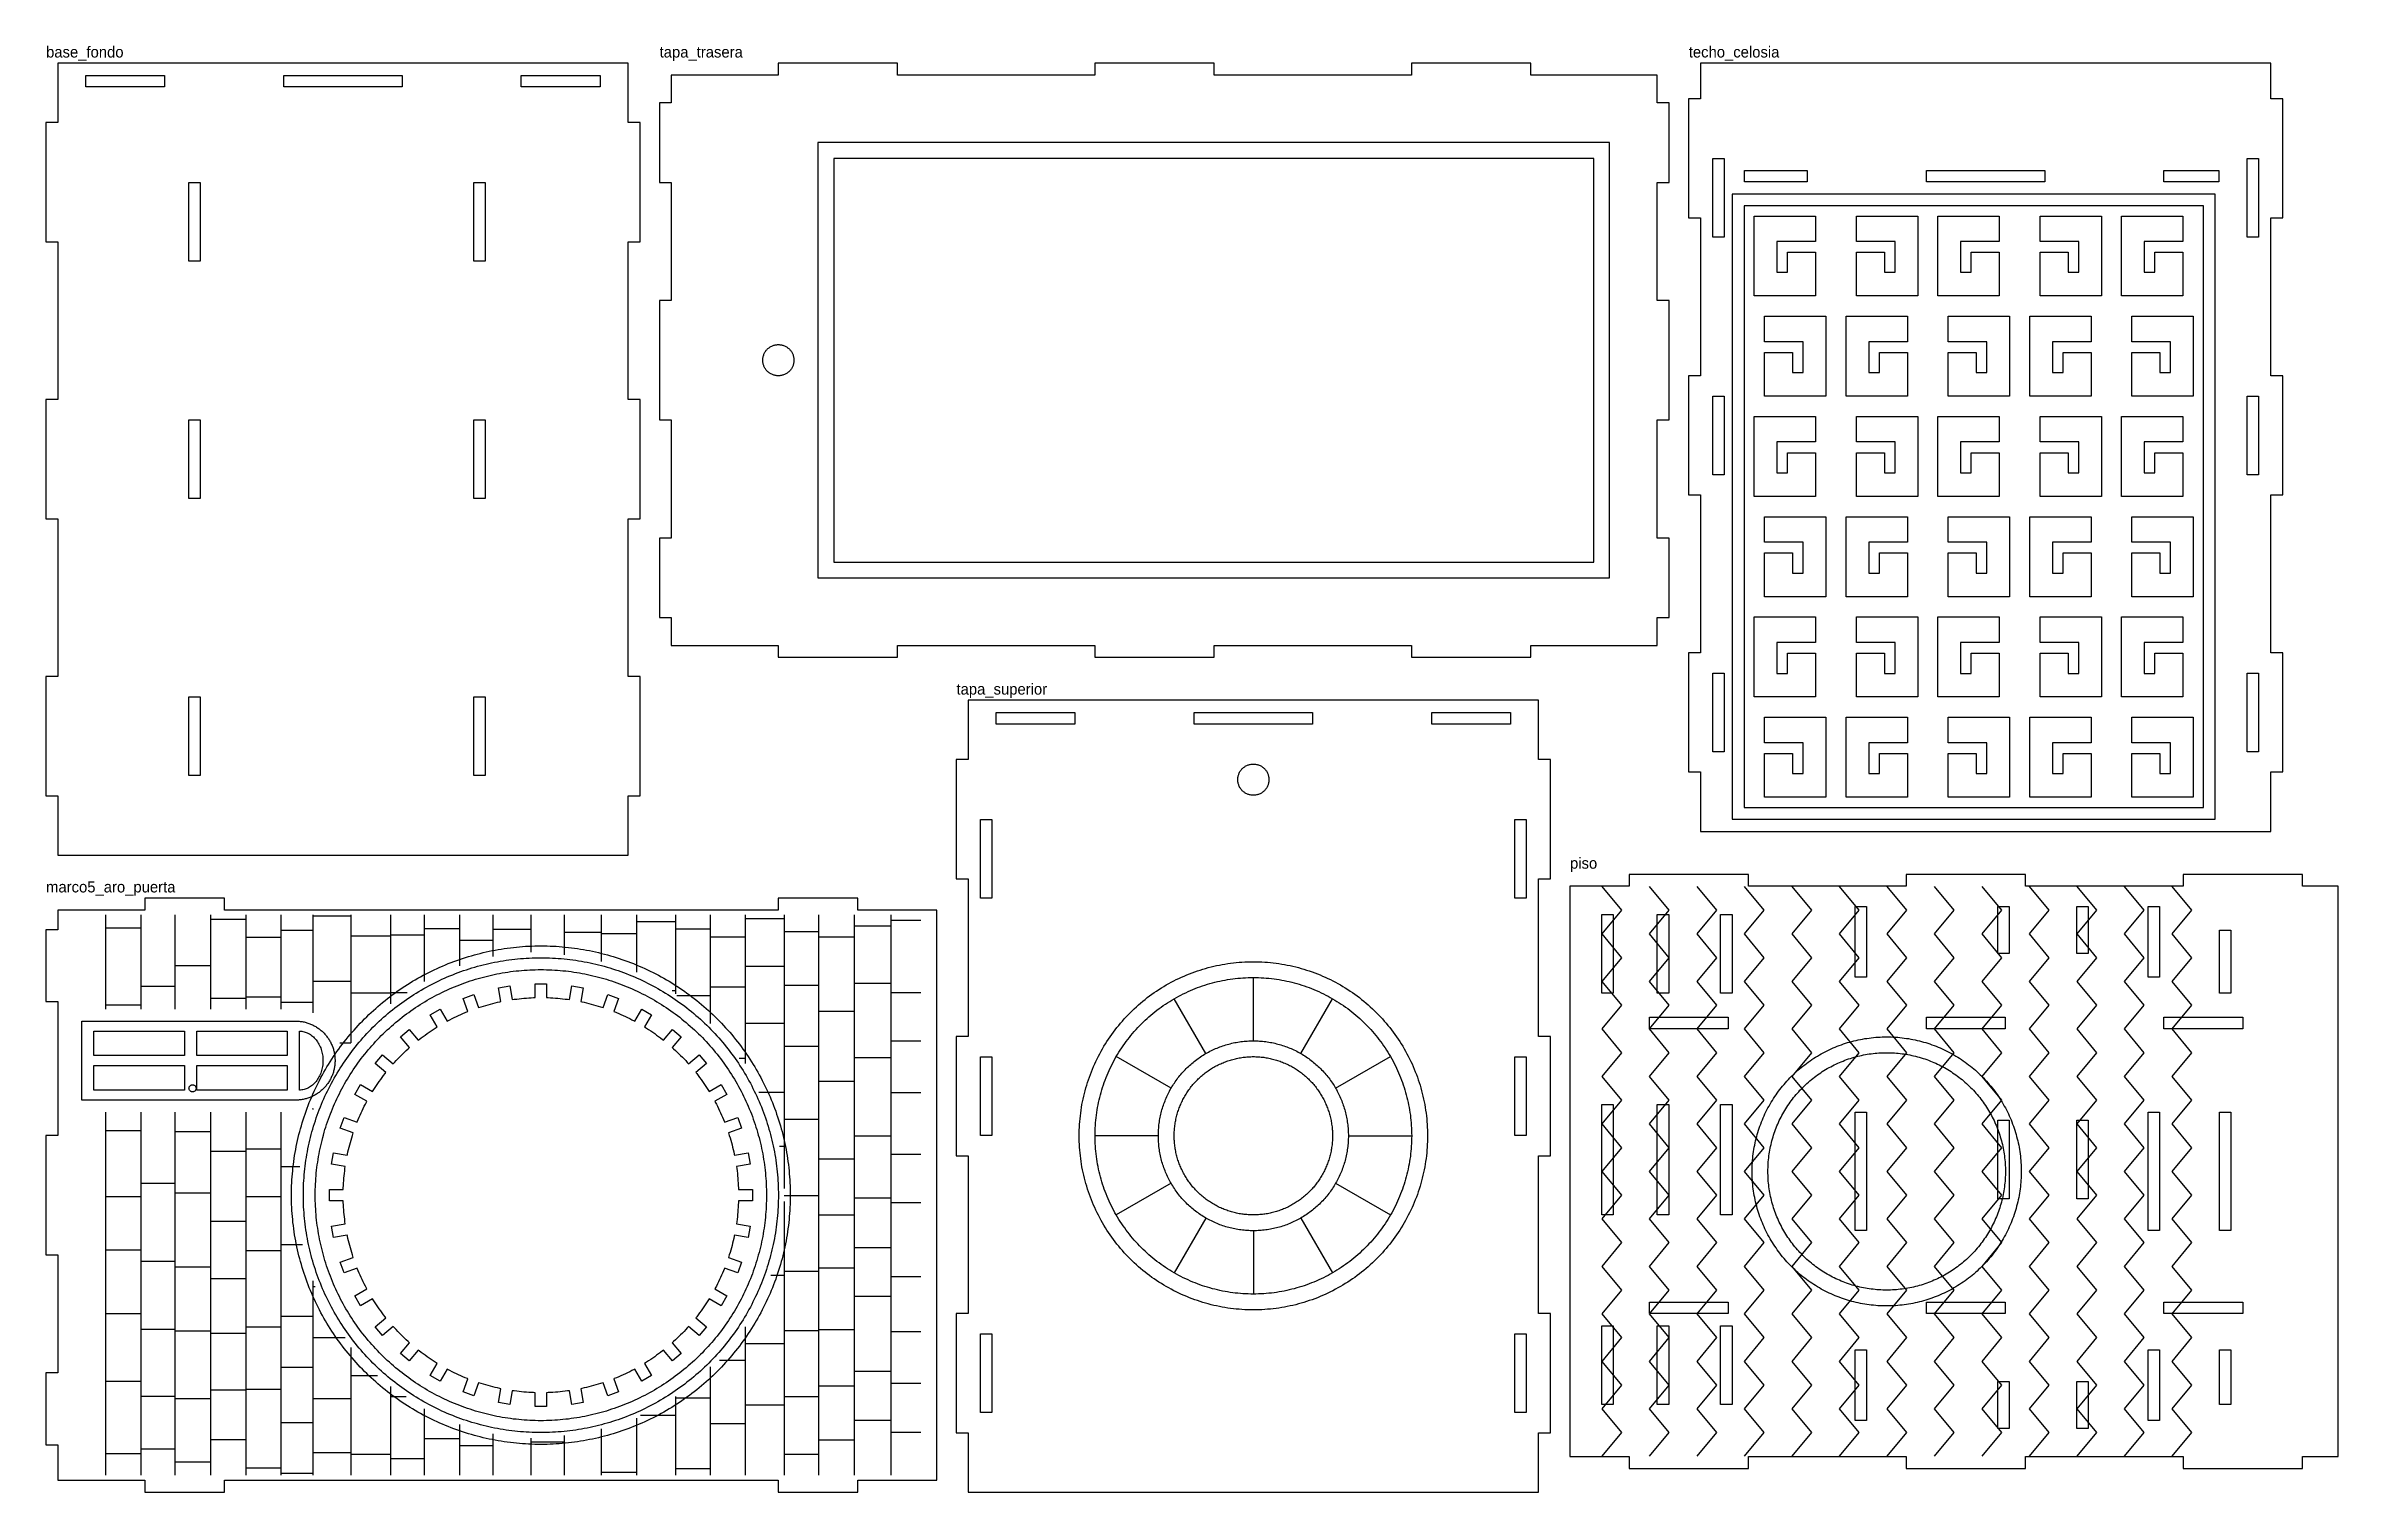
# Model space of a CAD drawing. Header units: millimetres. Extents: x 8 to 587, y 25 to 390.
import ezdxf

# ---------------------------------------------------------------- set-up
doc = ezdxf.new("R2010")
doc.units = ezdxf.units.MM
for name, color, linetype in [('CORTE', 1, 'Continuous'), ('ETIQUETAS', 3, 'Continuous'), ('GRABADO', 5, 'Continuous')]:
    doc.layers.add(name, color=color, linetype=linetype)

msp = doc.modelspace()

# ---------------------------------------------------------------- texts
at = {"layer": 'ETIQUETAS'}
for s, p in [('base_fondo', (8, 387.5)), ('tapa_trasera', (163, 387.5)), ('techo_celosia', (423, 387.5)), ('tapa_superior', (238, 226.5)), ('piso', (393, 182.5)), ('marco5_aro_puerta', (8, 176.5))]:
    msp.add_text(s, height=2.8, dxfattribs=at).set_placement(p)

# ---------------------------------------------------------------- linework, layer by layer
at = {"layer": 'CORTE'}
for points in [[(10.94, 231.06), (7.94, 231.06), (7.94, 200.94), (10.94, 200.94), (10.94, 185.94), (155.06, 185.94), (155.06, 200.94), (158.06, 200.94), (158.06, 231.06), (155.06, 231.06), (155.06, 270.94), (158.06, 270.94), (158.06, 301.06), (155.06, 301.06), (155.06, 340.94), (158.06, 340.94), (158.06, 371.06), (155.06, 371.06), (155.06, 386.06), (10.94, 386.06), (10.94, 371.06), (7.94, 371.06), (7.94, 340.94), (10.94, 340.94), (10.94, 301.06), (7.94, 301.06), (7.94, 270.94), (10.94, 270.94), (10.94, 231.06)], [(18.06, 382.94), (37.94, 382.94), (37.94, 380.06), (18.06, 380.06), (18.06, 382.94)], [(97.94, 382.94), (97.94, 380.06), (68.06, 380.06), (68.06, 382.94), (97.94, 382.94)], [(147.94, 382.94), (147.94, 380.06), (128.06, 380.06), (128.06, 382.94), (147.94, 382.94)], [(192.94, 383.06), (165.94, 383.06), (165.94, 376.06), (162.94, 376.06), (162.94, 355.94), (165.94, 355.94), (165.94, 326.06), (162.94, 326.06), (162.94, 295.94), (165.94, 295.94), (165.94, 266.06), (162.94, 266.06), (162.94, 245.94), (165.94, 245.94), (165.94, 238.94), (192.94, 238.94), (192.94, 235.94), (223.06, 235.94), (223.06, 238.94), (272.94, 238.94), (272.94, 235.94), (303.06, 235.94), (303.06, 238.94), (352.94, 238.94), (352.94, 235.94), (383.06, 235.94), (383.06, 238.94), (415.06, 238.94), (415.06, 245.94), (418.06, 245.94), (418.06, 266.06), (415.06, 266.06), (415.06, 295.94), (418.06, 295.94), (418.06, 326.06), (415.06, 326.06), (415.06, 355.94), (418.06, 355.94), (418.06, 376.06), (415.06, 376.06), (415.06, 383.06), (383.06, 383.06), (383.06, 386.06), (352.94, 386.06), (352.94, 383.06), (303.06, 383.06), (303.06, 386.06), (272.94, 386.06), (272.94, 383.06), (223.06, 383.06), (223.06, 386.06), (192.94, 386.06), (192.94, 383.06)], [(425.94, 237.06), (422.94, 237.06), (422.94, 206.94), (425.94, 206.94), (425.94, 191.94), (570.06, 191.94), (570.06, 206.94), (573.06, 206.94), (573.06, 237.06), (570.06, 237.06), (570.06, 276.94), (573.06, 276.94), (573.06, 307.06), (570.06, 307.06), (570.06, 346.94), (573.06, 346.94), (573.06, 377.06), (570.06, 377.06), (570.06, 386.06), (425.94, 386.06), (425.94, 377.06), (422.94, 377.06), (422.94, 346.94), (425.94, 346.94), (425.94, 307.06), (422.94, 307.06), (422.94, 276.94), (425.94, 276.94), (425.94, 237.06)], [(431.94, 342.06), (429.06, 342.06), (429.06, 361.94), (431.94, 361.94), (431.94, 342.06)], [(564.06, 342.06), (564.06, 361.94), (566.94, 361.94), (566.94, 342.06), (564.06, 342.06)], [(44.06, 355.94), (46.94, 355.94), (46.94, 336.06), (44.06, 336.06), (44.06, 355.94)], [(116.06, 355.94), (118.94, 355.94), (118.94, 336.06), (116.06, 336.06), (116.06, 355.94)], [(437.06, 356.06), (437.06, 358.94), (452.94, 358.94), (452.94, 356.06), (437.06, 356.06)], [(512.94, 356.06), (483.06, 356.06), (483.06, 358.94), (512.94, 358.94), (512.94, 356.06)], [(543.06, 356.06), (543.06, 358.94), (556.94, 358.94), (556.94, 356.06), (543.06, 356.06)], [(455.04, 341.01), (445.26, 341.01), (445.26, 333.21), (447.98, 333.21), (447.98, 338.29), (455.04, 338.29), (455.04, 327.23), (439.56, 327.23), (439.56, 347.44), (455.04, 347.44), (455.04, 341.01)], [(472.42, 338.29), (472.42, 333.21), (475.14, 333.21), (475.14, 341.01), (465.36, 341.01), (465.36, 347.44), (480.84, 347.44), (480.84, 327.23), (465.36, 327.23), (465.36, 338.29), (472.42, 338.29)], [(491.66, 341.01), (491.66, 333.21), (494.38, 333.21), (494.38, 338.29), (501.44, 338.29), (501.44, 327.23), (485.96, 327.23), (485.96, 347.44), (501.44, 347.44), (501.44, 341.01), (491.66, 341.01)], [(518.82, 338.29), (518.82, 333.21), (521.54, 333.21), (521.54, 341.01), (511.76, 341.01), (511.76, 347.44), (527.24, 347.44), (527.24, 327.23), (511.76, 327.23), (511.76, 338.29), (518.82, 338.29)], [(547.84, 341.01), (538.06, 341.01), (538.06, 333.21), (540.78, 333.21), (540.78, 338.29), (547.84, 338.29), (547.84, 327.23), (532.36, 327.23), (532.36, 347.44), (547.84, 347.44), (547.84, 341.01)], [(449.22, 307.87), (451.94, 307.87), (451.94, 315.68), (442.16, 315.68), (442.16, 322.11), (457.64, 322.11), (457.64, 301.89), (442.16, 301.89), (442.16, 312.96), (449.22, 312.96), (449.22, 307.87)], [(468.46, 315.68), (468.46, 307.87), (471.18, 307.87), (471.18, 312.96), (478.24, 312.96), (478.24, 301.89), (462.76, 301.89), (462.76, 322.11), (478.24, 322.11), (478.24, 315.68), (468.46, 315.68)], [(495.62, 312.96), (495.62, 307.87), (498.34, 307.87), (498.34, 315.68), (488.56, 315.68), (488.56, 322.11), (504.04, 322.11), (504.04, 301.89), (488.56, 301.89), (488.56, 312.96), (495.62, 312.96)], [(514.86, 315.68), (514.86, 307.87), (517.58, 307.87), (517.58, 312.96), (524.64, 312.96), (524.64, 301.89), (509.16, 301.89), (509.16, 322.11), (524.64, 322.11), (524.64, 315.68), (514.86, 315.68)], [(542.02, 307.87), (544.74, 307.87), (544.74, 315.68), (534.96, 315.68), (534.96, 322.11), (550.44, 322.11), (550.44, 301.89), (534.96, 301.89), (534.96, 312.96), (542.02, 312.96), (542.02, 307.87)], [(193.19, 307.06), (193, 307.06), (192.81, 307.06), (192.61, 307.08), (192.42, 307.1), (192.23, 307.14), (192.04, 307.18), (191.86, 307.23), (191.67, 307.29), (191.49, 307.36), (191.32, 307.44), (191.14, 307.53), (190.97, 307.62), (190.81, 307.72), (190.65, 307.84), (190.5, 307.95), (190.35, 308.08), (190.21, 308.21), (190.08, 308.35), (189.95, 308.5), (189.84, 308.65), (189.72, 308.81), (189.62, 308.97), (189.53, 309.14), (189.44, 309.32), (189.36, 309.49), (189.29, 309.67), (189.23, 309.86), (189.18, 310.04), (189.14, 310.23), (189.1, 310.42), (189.08, 310.61), (189.06, 310.81), (189.06, 311), (189.06, 311.19), (189.08, 311.39), (189.1, 311.58), (189.14, 311.77), (189.18, 311.96), (189.23, 312.14), (189.29, 312.33), (189.36, 312.51), (189.44, 312.68), (189.53, 312.86), (189.62, 313.03), (189.72, 313.19), (189.84, 313.35), (189.95, 313.5), (190.08, 313.65), (190.21, 313.79), (190.35, 313.92), (190.5, 314.05), (190.65, 314.16), (190.81, 314.28), (190.97, 314.38), (191.14, 314.47), (191.32, 314.56), (191.49, 314.64), (191.67, 314.71), (191.86, 314.77), (192.04, 314.82), (192.23, 314.86), (192.42, 314.9), (192.61, 314.92), (192.81, 314.94), (193, 314.94), (193.19, 314.94), (193.39, 314.92), (193.58, 314.9), (193.77, 314.86), (193.96, 314.82), (194.14, 314.77), (194.33, 314.71), (194.51, 314.64), (194.68, 314.56), (194.86, 314.47), (195.03, 314.38), (195.19, 314.28), (195.35, 314.16), (195.5, 314.05), (195.65, 313.92), (195.79, 313.79), (195.92, 313.65), (196.05, 313.5), (196.16, 313.35), (196.28, 313.19), (196.38, 313.03), (196.47, 312.86), (196.56, 312.68), (196.64, 312.51), (196.71, 312.33), (196.77, 312.14), (196.82, 311.96), (196.86, 311.77), (196.9, 311.58), (196.92, 311.39), (196.94, 311.19), (196.94, 311), (196.94, 310.81), (196.92, 310.61), (196.9, 310.42), (196.86, 310.23), (196.82, 310.04), (196.77, 309.86), (196.71, 309.67), (196.64, 309.49), (196.56, 309.32), (196.47, 309.14), (196.38, 308.97), (196.28, 308.81), (196.16, 308.65), (196.05, 308.5), (195.92, 308.35), (195.79, 308.21), (195.65, 308.08), (195.5, 307.95), (195.35, 307.84), (195.19, 307.72), (195.03, 307.62), (194.86, 307.53), (194.68, 307.44), (194.51, 307.36), (194.33, 307.29), (194.14, 307.23), (193.96, 307.18), (193.77, 307.14), (193.58, 307.1), (193.39, 307.08), (193.19, 307.06)], [(431.94, 282.06), (429.06, 282.06), (429.06, 301.94), (431.94, 301.94), (431.94, 282.06)], [(566.94, 282.06), (564.06, 282.06), (564.06, 301.94), (566.94, 301.94), (566.94, 282.06)], [(44.06, 295.94), (46.94, 295.94), (46.94, 276.06), (44.06, 276.06), (44.06, 295.94)], [(116.06, 295.94), (118.94, 295.94), (118.94, 276.06), (116.06, 276.06), (116.06, 295.94)], [(455.04, 290.34), (445.26, 290.34), (445.26, 282.54), (447.98, 282.54), (447.98, 287.62), (455.04, 287.62), (455.04, 276.56), (439.56, 276.56), (439.56, 296.77), (455.04, 296.77), (455.04, 290.34)], [(472.42, 282.54), (475.14, 282.54), (475.14, 290.34), (465.36, 290.34), (465.36, 296.77), (480.84, 296.77), (480.84, 276.56), (465.36, 276.56), (465.36, 287.62), (472.42, 287.62), (472.42, 282.54)], [(501.44, 290.34), (491.66, 290.34), (491.66, 282.54), (494.38, 282.54), (494.38, 287.62), (501.44, 287.62), (501.44, 276.56), (485.96, 276.56), (485.96, 296.77), (501.44, 296.77), (501.44, 290.34)], [(518.82, 287.62), (518.82, 282.54), (521.54, 282.54), (521.54, 290.34), (511.76, 290.34), (511.76, 296.77), (527.24, 296.77), (527.24, 276.56), (511.76, 276.56), (511.76, 287.62), (518.82, 287.62)], [(538.06, 290.34), (538.06, 282.54), (540.78, 282.54), (540.78, 287.62), (547.84, 287.62), (547.84, 276.56), (532.36, 276.56), (532.36, 296.77), (547.84, 296.77), (547.84, 290.34), (538.06, 290.34)], [(449.22, 257.21), (451.94, 257.21), (451.94, 265.01), (442.16, 265.01), (442.16, 271.44), (457.64, 271.44), (457.64, 251.23), (442.16, 251.23), (442.16, 262.29), (449.22, 262.29), (449.22, 257.21)], [(478.24, 265.01), (468.46, 265.01), (468.46, 257.21), (471.18, 257.21), (471.18, 262.29), (478.24, 262.29), (478.24, 251.23), (462.76, 251.23), (462.76, 271.44), (478.24, 271.44), (478.24, 265.01)], [(495.62, 262.29), (495.62, 257.21), (498.34, 257.21), (498.34, 265.01), (488.56, 265.01), (488.56, 271.44), (504.04, 271.44), (504.04, 251.23), (488.56, 251.23), (488.56, 262.29), (495.62, 262.29)], [(514.86, 265.01), (514.86, 257.21), (517.58, 257.21), (517.58, 262.29), (524.64, 262.29), (524.64, 251.23), (509.16, 251.23), (509.16, 271.44), (524.64, 271.44), (524.64, 265.01), (514.86, 265.01)], [(542.02, 257.21), (544.74, 257.21), (544.74, 265.01), (534.96, 265.01), (534.96, 271.44), (550.44, 271.44), (550.44, 251.23), (534.96, 251.23), (534.96, 262.29), (542.02, 262.29), (542.02, 257.21)], [(445.26, 239.68), (445.26, 231.87), (447.98, 231.87), (447.98, 236.96), (455.04, 236.96), (455.04, 225.89), (439.56, 225.89), (439.56, 246.11), (455.04, 246.11), (455.04, 239.68), (445.26, 239.68)], [(472.42, 231.87), (475.14, 231.87), (475.14, 239.68), (465.36, 239.68), (465.36, 246.11), (480.84, 246.11), (480.84, 225.89), (465.36, 225.89), (465.36, 236.96), (472.42, 236.96), (472.42, 231.87)], [(491.66, 239.68), (491.66, 231.87), (494.38, 231.87), (494.38, 236.96), (501.44, 236.96), (501.44, 225.89), (485.96, 225.89), (485.96, 246.11), (501.44, 246.11), (501.44, 239.68), (491.66, 239.68)], [(518.82, 236.96), (518.82, 231.87), (521.54, 231.87), (521.54, 239.68), (511.76, 239.68), (511.76, 246.11), (527.24, 246.11), (527.24, 225.89), (511.76, 225.89), (511.76, 236.96), (518.82, 236.96)], [(547.84, 239.68), (538.06, 239.68), (538.06, 231.87), (540.78, 231.87), (540.78, 236.96), (547.84, 236.96), (547.84, 225.89), (532.36, 225.89), (532.36, 246.11), (547.84, 246.11), (547.84, 239.68)], [(431.94, 212.06), (429.06, 212.06), (429.06, 231.94), (431.94, 231.94), (431.94, 212.06)], [(564.06, 212.06), (564.06, 231.94), (566.94, 231.94), (566.94, 212.06), (564.06, 212.06)], [(44.06, 225.94), (46.94, 225.94), (46.94, 206.06), (44.06, 206.06), (44.06, 225.94)], [(116.06, 225.94), (118.94, 225.94), (118.94, 206.06), (116.06, 206.06), (116.06, 225.94)], [(240.94, 70.06), (237.94, 70.06), (237.94, 39.94), (240.94, 39.94), (240.94, 24.94), (385.06, 24.94), (385.06, 39.94), (388.06, 39.94), (388.06, 70.06), (385.06, 70.06), (385.06, 109.94), (388.06, 109.94), (388.06, 140.06), (385.06, 140.06), (385.06, 179.94), (388.06, 179.94), (388.06, 210.06), (385.06, 210.06), (385.06, 225.06), (240.94, 225.06), (240.94, 210.06), (237.94, 210.06), (237.94, 179.94), (240.94, 179.94), (240.94, 140.06), (237.94, 140.06), (237.94, 109.94), (240.94, 109.94), (240.94, 70.06)], [(248.06, 221.94), (267.94, 221.94), (267.94, 219.06), (248.06, 219.06), (248.06, 221.94)], [(327.94, 221.94), (327.94, 219.06), (298.06, 219.06), (298.06, 221.94), (327.94, 221.94)], [(377.94, 221.94), (377.94, 219.06), (358.06, 219.06), (358.06, 221.94), (377.94, 221.94)], [(449.22, 211.62), (449.22, 206.54), (451.94, 206.54), (451.94, 214.34), (442.16, 214.34), (442.16, 220.77), (457.64, 220.77), (457.64, 200.56), (442.16, 200.56), (442.16, 211.62), (449.22, 211.62)], [(478.24, 214.34), (468.46, 214.34), (468.46, 206.54), (471.18, 206.54), (471.18, 211.62), (478.24, 211.62), (478.24, 200.56), (462.76, 200.56), (462.76, 220.77), (478.24, 220.77), (478.24, 214.34)], [(495.62, 206.54), (498.34, 206.54), (498.34, 214.34), (488.56, 214.34), (488.56, 220.77), (504.04, 220.77), (504.04, 200.56), (488.56, 200.56), (488.56, 211.62), (495.62, 211.62), (495.62, 206.54)], [(524.64, 214.34), (514.86, 214.34), (514.86, 206.54), (517.58, 206.54), (517.58, 211.62), (524.64, 211.62), (524.64, 200.56), (509.16, 200.56), (509.16, 220.77), (524.64, 220.77), (524.64, 214.34)], [(542.02, 206.54), (544.74, 206.54), (544.74, 214.34), (534.96, 214.34), (534.96, 220.77), (550.44, 220.77), (550.44, 200.56), (534.96, 200.56), (534.96, 211.62), (542.02, 211.62), (542.02, 206.54)], [(316.92, 204.61), (316.9, 204.42), (316.86, 204.23), (316.82, 204.04), (316.77, 203.86), (316.71, 203.67), (316.64, 203.49), (316.56, 203.32), (316.47, 203.14), (316.38, 202.97), (316.28, 202.81), (316.16, 202.65), (316.05, 202.5), (315.92, 202.35), (315.79, 202.21), (315.65, 202.08), (315.5, 201.95), (315.35, 201.84), (315.19, 201.72), (315.03, 201.62), (314.86, 201.53), (314.68, 201.44), (314.51, 201.36), (314.33, 201.29), (314.14, 201.23), (313.96, 201.18), (313.77, 201.14), (313.58, 201.1), (313.39, 201.08), (313.19, 201.06), (313, 201.06), (312.81, 201.06), (312.61, 201.08), (312.42, 201.1), (312.23, 201.14), (312.04, 201.18), (311.86, 201.23), (311.67, 201.29), (311.49, 201.36), (311.32, 201.44), (311.14, 201.53), (310.97, 201.62), (310.81, 201.72), (310.65, 201.84), (310.5, 201.95), (310.35, 202.08), (310.21, 202.21), (310.08, 202.35), (309.95, 202.5), (309.84, 202.65), (309.72, 202.81), (309.62, 202.97), (309.53, 203.14), (309.44, 203.32), (309.36, 203.49), (309.29, 203.67), (309.23, 203.86), (309.18, 204.04), (309.14, 204.23), (309.1, 204.42), (309.08, 204.61), (309.06, 204.81), (309.06, 205), (309.06, 205.19), (309.08, 205.39), (309.1, 205.58), (309.14, 205.77), (309.18, 205.96), (309.23, 206.14), (309.29, 206.33), (309.36, 206.51), (309.44, 206.68), (309.53, 206.86), (309.62, 207.03), (309.72, 207.19), (309.84, 207.35), (309.95, 207.5), (310.08, 207.65), (310.21, 207.79), (310.35, 207.92), (310.5, 208.05), (310.65, 208.16), (310.81, 208.28), (310.97, 208.38), (311.14, 208.47), (311.32, 208.56), (311.49, 208.64), (311.67, 208.71), (311.86, 208.77), (312.04, 208.82), (312.23, 208.86), (312.42, 208.9), (312.61, 208.92), (312.81, 208.94), (313, 208.94), (313.19, 208.94), (313.39, 208.92), (313.58, 208.9), (313.77, 208.86), (313.96, 208.82), (314.14, 208.77), (314.33, 208.71), (314.51, 208.64), (314.68, 208.56), (314.86, 208.47), (315.03, 208.38), (315.19, 208.28), (315.35, 208.16), (315.5, 208.05), (315.65, 207.92), (315.79, 207.79), (315.92, 207.65), (316.05, 207.5), (316.16, 207.35), (316.28, 207.19), (316.38, 207.03), (316.47, 206.86), (316.56, 206.68), (316.64, 206.51), (316.71, 206.33), (316.77, 206.14), (316.82, 205.96), (316.86, 205.77), (316.9, 205.58), (316.92, 205.39), (316.94, 205.19), (316.94, 205), (316.94, 204.81), (316.92, 204.61)], [(246.94, 194.94), (246.94, 175.06), (244.06, 175.06), (244.06, 194.94), (246.94, 194.94)], [(379.06, 194.94), (381.94, 194.94), (381.94, 175.06), (379.06, 175.06), (379.06, 194.94)], [(438.06, 178.06), (438.06, 181.06), (407.94, 181.06), (407.94, 178.06), (392.94, 178.06), (392.94, 33.94), (407.94, 33.94), (407.94, 30.94), (438.06, 30.94), (438.06, 33.94), (477.94, 33.94), (477.94, 30.94), (508.06, 30.94), (508.06, 33.94), (547.94, 33.94), (547.94, 30.94), (578.06, 30.94), (578.06, 33.94), (587.06, 33.94), (587.06, 178.06), (578.06, 178.06), (578.06, 181.06), (547.94, 181.06), (547.94, 178.06), (508.06, 178.06), (508.06, 181.06), (477.94, 181.06), (477.94, 178.06), (438.06, 178.06)], [(7.94, 167.06), (7.94, 148.94), (10.94, 148.94), (10.94, 115.06), (7.94, 115.06), (7.94, 84.94), (10.94, 84.94), (10.94, 55.06), (7.94, 55.06), (7.94, 36.94), (10.94, 36.94), (10.94, 27.94), (32.94, 27.94), (32.94, 24.94), (53.06, 24.94), (53.06, 27.94), (192.94, 27.94), (192.94, 24.94), (213.06, 24.94), (213.06, 27.94), (233.06, 27.94), (233.06, 172.06), (213.06, 172.06), (213.06, 175.06), (192.94, 175.06), (192.94, 172.06), (53.06, 172.06), (53.06, 175.06), (32.94, 175.06), (32.94, 172.06), (10.94, 172.06), (10.94, 167.06), (7.94, 167.06)], [(403.94, 151.06), (401.06, 151.06), (401.06, 170.94), (403.94, 170.94), (403.94, 151.06)], [(415.06, 151.06), (415.06, 170.94), (417.94, 170.94), (417.94, 151.06), (415.06, 151.06)], [(431.06, 151.06), (431.06, 170.94), (433.94, 170.94), (433.94, 151.06), (431.06, 151.06)], [(465.06, 155.06), (465.06, 172.94), (467.94, 172.94), (467.94, 155.06), (465.06, 155.06)], [(501.06, 161.06), (501.06, 172.94), (503.94, 172.94), (503.94, 161.06), (501.06, 161.06)], [(521.06, 161.06), (521.06, 172.94), (523.94, 172.94), (523.94, 161.06), (521.06, 161.06)], [(539.06, 155.06), (539.06, 172.94), (541.94, 172.94), (541.94, 155.06), (539.06, 155.06)], [(557.06, 151.06), (557.06, 166.94), (559.94, 166.94), (559.94, 151.06), (557.06, 151.06)], [(129.94, 50.15), (129.33, 50.2), (128.72, 50.24), (128.11, 50.3), (127.5, 50.36), (126.89, 50.44), (126.28, 50.51), (125.75, 50.59), (125.14, 47.12), (122.3, 47.62), (122.91, 51.09), (122.66, 51.14), (122.06, 51.27), (121.46, 51.41), (120.87, 51.56), (120.27, 51.71), (119.68, 51.87), (119.09, 52.04), (118.5, 52.21), (117.92, 52.39), (117.28, 52.6), (116.08, 49.29), (113.37, 50.28), (114.57, 53.58), (114.46, 53.63), (113.89, 53.86), (113.32, 54.1), (112.76, 54.34), (112.2, 54.6), (111.65, 54.85), (111.1, 55.12), (110.55, 55.39), (110, 55.67), (109.46, 55.96), (109.29, 56.05), (107.53, 53), (105.03, 54.44), (106.79, 57.49), (106.28, 57.81), (105.77, 58.14), (105.25, 58.48), (104.75, 58.82), (104.24, 59.17), (103.75, 59.53), (103.25, 59.89), (102.76, 60.26), (102.28, 60.63), (102.02, 60.83), (99.75, 58.14), (97.55, 59.99), (99.81, 62.69), (99.46, 63), (99.01, 63.41), (98.56, 63.83), (98.12, 64.26), (97.69, 64.69), (97.26, 65.12), (96.83, 65.56), (96.41, 66.01), (96, 66.46), (95.69, 66.81), (92.99, 64.55), (91.14, 66.75), (93.83, 69.02), (93.63, 69.28), (93.26, 69.76), (92.89, 70.25), (92.53, 70.75), (92.17, 71.24), (91.82, 71.75), (91.48, 72.25), (91.14, 72.77), (90.81, 73.28), (90.49, 73.79), (87.44, 72.03), (86, 74.53), (89.05, 76.29), (88.96, 76.46), (88.67, 77), (88.39, 77.55), (88.12, 78.1), (87.85, 78.65), (87.6, 79.2), (87.34, 79.76), (87.1, 80.32), (86.86, 80.89), (86.63, 81.46), (86.58, 81.57), (83.28, 80.37), (82.29, 83.08), (85.6, 84.28), (85.39, 84.92), (85.21, 85.5), (85.04, 86.09), (84.87, 86.68), (84.71, 87.27), (84.56, 87.87), (84.41, 88.46), (84.27, 89.06), (84.14, 89.66), (84.09, 89.91), (80.62, 89.3), (80.12, 92.14), (83.59, 92.75), (83.51, 93.28), (83.44, 93.89), (83.36, 94.5), (83.3, 95.11), (83.24, 95.72), (83.2, 96.33), (83.15, 96.94), (83.12, 97.55), (83.09, 98.16), (83.08, 98.56), (79.56, 98.56), (79.56, 101.44), (83.08, 101.44), (83.09, 101.84), (83.12, 102.45), (83.15, 103.06), (83.2, 103.67), (83.24, 104.28), (83.3, 104.89), (83.36, 105.5), (83.44, 106.11), (83.51, 106.72), (83.59, 107.25), (80.12, 107.86), (80.62, 110.7), (84.09, 110.09), (84.14, 110.34), (84.27, 110.94), (84.41, 111.54), (84.56, 112.13), (84.71, 112.73), (84.87, 113.32), (85.04, 113.91), (85.21, 114.5), (85.39, 115.08), (85.6, 115.72), (82.29, 116.92), (83.28, 119.63), (86.58, 118.43), (86.63, 118.54), (86.86, 119.11), (87.1, 119.68), (87.34, 120.24), (87.6, 120.8), (87.85, 121.35), (88.12, 121.9), (88.39, 122.45), (88.67, 123), (88.96, 123.54), (89.05, 123.71), (86, 125.47), (87.44, 127.97), (90.49, 126.21), (90.81, 126.72), (91.14, 127.23), (91.48, 127.75), (91.82, 128.25), (92.17, 128.76), (92.53, 129.25), (92.89, 129.75), (93.26, 130.24), (93.63, 130.72), (93.83, 130.98), (91.14, 133.25), (92.99, 135.45), (95.69, 133.19), (96, 133.54), (96.41, 133.99), (96.83, 134.44), (97.26, 134.88), (97.69, 135.31), (98.12, 135.74), (98.56, 136.17), (99.01, 136.59), (99.46, 137), (99.81, 137.31), (97.55, 140.01), (99.75, 141.86), (102.02, 139.17), (102.28, 139.37), (102.76, 139.74), (103.25, 140.11), (103.75, 140.47), (104.24, 140.83), (104.75, 141.18), (105.25, 141.52), (105.77, 141.86), (106.28, 142.19), (106.79, 142.51), (105.03, 145.56), (107.53, 147), (109.29, 143.95), (109.46, 144.04), (110, 144.33), (110.55, 144.61), (111.1, 144.88), (111.65, 145.15), (112.2, 145.4), (112.76, 145.66), (113.32, 145.9), (113.89, 146.14), (114.46, 146.37), (114.57, 146.42), (113.37, 149.72), (116.08, 150.71), (117.28, 147.4), (117.92, 147.61), (118.5, 147.79), (119.09, 147.96), (119.68, 148.13), (120.27, 148.29), (120.87, 148.44), (121.46, 148.59), (122.06, 148.73), (122.66, 148.86), (122.91, 148.91), (122.3, 152.38), (125.14, 152.88), (125.75, 149.41), (126.28, 149.49), (126.89, 149.56), (127.5, 149.64), (128.11, 149.7), (128.72, 149.76), (129.33, 149.8), (129.94, 149.85), (130.55, 149.88), (131.16, 149.91), (131.56, 149.92), (131.56, 153.44), (134.44, 153.44), (134.44, 149.92), (134.84, 149.91), (135.45, 149.88), (136.06, 149.85), (136.67, 149.8), (137.28, 149.76), (137.89, 149.7), (138.5, 149.64), (139.11, 149.56), (139.72, 149.49), (140.25, 149.41), (140.86, 152.88), (143.7, 152.38), (143.09, 148.91), (143.34, 148.86), (143.94, 148.73), (144.54, 148.59), (145.13, 148.44), (145.73, 148.29), (146.32, 148.13), (146.91, 147.96), (147.5, 147.79), (148.08, 147.61), (148.72, 147.4), (149.92, 150.71), (152.63, 149.72), (151.43, 146.42), (151.54, 146.37), (152.11, 146.14), (152.68, 145.9), (153.24, 145.66), (153.8, 145.4), (154.35, 145.15), (154.9, 144.88), (155.45, 144.61), (156, 144.33), (156.54, 144.04), (156.71, 143.95), (158.47, 147), (160.97, 145.56), (159.21, 142.51), (159.72, 142.19), (160.23, 141.86), (160.75, 141.52), (161.25, 141.18), (161.76, 140.83), (162.25, 140.47), (162.75, 140.11), (163.24, 139.74), (163.72, 139.37), (163.98, 139.17), (166.25, 141.86), (168.45, 140.01), (166.19, 137.31), (166.54, 137), (166.99, 136.59), (167.44, 136.17), (167.88, 135.74), (168.31, 135.31), (168.74, 134.88), (169.17, 134.44), (169.59, 133.99), (170, 133.54), (170.31, 133.19), (173.01, 135.45), (174.86, 133.25), (172.17, 130.98), (172.37, 130.72), (172.74, 130.24), (173.11, 129.75), (173.47, 129.25), (173.83, 128.76), (174.18, 128.25), (174.52, 127.75), (174.86, 127.23), (175.19, 126.72), (175.51, 126.21), (178.56, 127.97), (180, 125.47), (176.95, 123.71), (177.04, 123.54), (177.33, 123), (177.61, 122.45), (177.88, 121.9), (178.15, 121.35), (178.4, 120.8), (178.66, 120.24), (178.9, 119.68), (179.14, 119.11), (179.37, 118.54), (179.42, 118.43), (182.72, 119.63), (183.71, 116.92), (180.4, 115.72), (180.61, 115.08), (180.79, 114.5), (180.96, 113.91), (181.13, 113.32), (181.29, 112.73), (181.44, 112.13), (181.59, 111.54), (181.73, 110.94), (181.86, 110.34), (181.91, 110.09), (185.38, 110.7), (185.88, 107.86), (182.41, 107.25), (182.49, 106.72), (182.56, 106.11), (182.64, 105.5), (182.7, 104.89), (182.76, 104.28), (182.8, 103.67), (182.85, 103.06), (182.88, 102.45), (182.91, 101.84), (182.92, 101.44), (186.44, 101.44), (186.44, 98.56), (182.92, 98.56), (182.91, 98.16), (182.88, 97.55), (182.85, 96.94), (182.8, 96.33), (182.76, 95.72), (182.7, 95.11), (182.64, 94.5), (182.56, 93.89), (182.49, 93.28), (182.41, 92.75), (185.88, 92.14), (185.38, 89.3), (181.91, 89.91), (181.86, 89.66), (181.73, 89.06), (181.59, 88.46), (181.44, 87.87), (181.29, 87.27), (181.13, 86.68), (180.96, 86.09), (180.79, 85.5), (180.61, 84.92), (180.4, 84.28), (183.71, 83.08), (182.72, 80.37), (179.42, 81.57), (179.37, 81.46), (179.14, 80.89), (178.9, 80.32), (178.66, 79.76), (178.4, 79.2), (178.15, 78.65), (177.88, 78.1), (177.61, 77.55), (177.33, 77), (177.04, 76.46), (176.95, 76.29), (180, 74.53), (178.56, 72.03), (175.51, 73.79), (175.19, 73.28), (174.86, 72.77), (174.52, 72.25), (174.18, 71.75), (173.83, 71.24), (173.47, 70.75), (173.11, 70.25), (172.74, 69.76), (172.37, 69.28), (172.17, 69.02), (174.86, 66.75), (173.01, 64.55), (170.31, 66.81), (170, 66.46), (169.59, 66.01), (169.17, 65.56), (168.74, 65.12), (168.31, 64.69), (167.88, 64.26), (167.44, 63.83), (166.99, 63.41), (166.54, 63), (166.19, 62.69), (168.45, 59.99), (166.25, 58.14), (163.98, 60.83), (163.72, 60.63), (163.24, 60.26), (162.75, 59.89), (162.25, 59.53), (161.76, 59.17), (161.25, 58.82), (160.75, 58.48), (160.23, 58.14), (159.72, 57.81), (159.21, 57.49), (160.97, 54.44), (158.47, 53), (156.71, 56.05), (156.54, 55.96), (156, 55.67), (155.45, 55.39), (154.9, 55.12), (154.35, 54.85), (153.8, 54.6), (153.24, 54.34), (152.68, 54.1), (152.11, 53.86), (151.54, 53.63), (151.43, 53.58), (152.63, 50.28), (149.92, 49.29), (148.72, 52.6), (148.08, 52.39), (147.5, 52.21), (146.91, 52.04), (146.32, 51.87), (145.73, 51.71), (145.13, 51.56), (144.54, 51.41), (143.94, 51.27), (143.34, 51.14), (143.09, 51.09), (143.7, 47.62), (140.86, 47.12), (140.25, 50.59), (139.72, 50.51), (139.11, 50.44), (138.5, 50.36), (137.89, 50.3), (137.28, 50.24), (136.67, 50.2), (136.06, 50.15), (135.45, 50.12), (134.84, 50.09), (134.44, 50.08), (134.44, 46.56), (131.56, 46.56), (131.56, 50.08), (131.16, 50.09), (130.55, 50.12), (129.94, 50.15)], [(413.06, 142.06), (413.06, 144.94), (432.94, 144.94), (432.94, 142.06), (413.06, 142.06)], [(483.06, 142.06), (483.06, 144.94), (502.94, 144.94), (502.94, 142.06), (483.06, 142.06)], [(543.06, 142.06), (543.06, 144.94), (562.94, 144.94), (562.94, 142.06), (543.06, 142.06)], [(20.06, 141.44), (42.94, 141.44), (42.94, 135.26), (20.06, 135.26), (20.06, 141.44)], [(68.94, 141.44), (68.94, 135.26), (46.06, 135.26), (46.06, 141.44), (68.94, 141.44)], [(72.87, 141.36), (73.16, 141.3), (73.44, 141.22), (73.72, 141.12), (74, 141.01), (74.27, 140.88), (74.53, 140.73), (74.8, 140.56), (75.05, 140.38), (75.29, 140.19), (75.53, 139.98), (75.76, 139.76), (75.98, 139.52), (76.2, 139.27), (76.4, 139), (76.59, 138.73), (76.77, 138.44), (76.94, 138.14), (77.09, 137.83), (77.24, 137.51), (77.37, 137.19), (77.49, 136.85), (77.59, 136.51), (77.68, 136.16), (77.76, 135.81), (77.83, 135.45), (77.88, 135.09), (77.91, 134.73), (77.93, 134.37), (77.94, 134), (77.93, 133.63), (77.91, 133.27), (77.88, 132.91), (77.83, 132.55), (77.76, 132.19), (77.68, 131.84), (77.59, 131.49), (77.49, 131.15), (77.37, 130.81), (77.24, 130.49), (77.09, 130.17), (76.94, 129.86), (76.77, 129.56), (76.59, 129.27), (76.4, 129), (76.2, 128.73), (75.98, 128.48), (75.76, 128.24), (75.53, 128.02), (75.29, 127.81), (75.05, 127.62), (74.8, 127.44), (74.53, 127.27), (74.27, 127.12), (74, 126.99), (73.72, 126.88), (73.44, 126.78), (73.16, 126.7), (72.87, 126.64), (72.58, 126.6), (72.29, 126.57), (72.06, 126.56), (72.06, 141.44), (72.29, 141.43), (72.58, 141.4), (72.87, 141.36)], [(244.06, 134.94), (246.94, 134.94), (246.94, 115.06), (244.06, 115.06), (244.06, 134.94)], [(381.94, 134.94), (381.94, 115.06), (379.06, 115.06), (379.06, 134.94), (381.94, 134.94)], [(42.94, 132.74), (42.94, 126.56), (20.06, 126.56), (20.06, 132.74), (42.94, 132.74)], [(46.06, 132.74), (68.94, 132.74), (68.94, 126.56), (46.06, 126.56), (46.06, 132.74)], [(401.06, 95.06), (401.06, 122.94), (403.94, 122.94), (403.94, 95.06), (401.06, 95.06)], [(415.06, 95.06), (415.06, 122.94), (417.94, 122.94), (417.94, 95.06), (415.06, 95.06)], [(431.06, 95.06), (431.06, 122.94), (433.94, 122.94), (433.94, 95.06), (431.06, 95.06)], [(465.06, 91.06), (465.06, 120.94), (467.94, 120.94), (467.94, 91.06), (465.06, 91.06)], [(501.06, 99.06), (501.06, 118.94), (503.94, 118.94), (503.94, 99.06), (501.06, 99.06)], [(521.06, 99.06), (521.06, 118.94), (523.94, 118.94), (523.94, 99.06), (521.06, 99.06)], [(539.06, 91.06), (539.06, 120.94), (541.94, 120.94), (541.94, 91.06), (539.06, 91.06)], [(557.06, 91.06), (557.06, 120.94), (559.94, 120.94), (559.94, 91.06), (557.06, 91.06)], [(413.06, 70.06), (413.06, 72.94), (432.94, 72.94), (432.94, 70.06), (413.06, 70.06)], [(483.06, 70.06), (483.06, 72.94), (502.94, 72.94), (502.94, 70.06), (483.06, 70.06)], [(543.06, 70.06), (543.06, 72.94), (562.94, 72.94), (562.94, 70.06), (543.06, 70.06)], [(244.06, 64.94), (246.94, 64.94), (246.94, 45.06), (244.06, 45.06), (244.06, 64.94)], [(379.06, 64.94), (381.94, 64.94), (381.94, 45.06), (379.06, 45.06), (379.06, 64.94)], [(403.94, 47.06), (401.06, 47.06), (401.06, 66.94), (403.94, 66.94), (403.94, 47.06)], [(415.06, 47.06), (415.06, 66.94), (417.94, 66.94), (417.94, 47.06), (415.06, 47.06)], [(431.06, 47.06), (431.06, 66.94), (433.94, 66.94), (433.94, 47.06), (431.06, 47.06)], [(465.06, 43.06), (465.06, 60.94), (467.94, 60.94), (467.94, 43.06), (465.06, 43.06)], [(539.06, 43.06), (539.06, 60.94), (541.94, 60.94), (541.94, 43.06), (539.06, 43.06)], [(557.06, 47.06), (557.06, 60.94), (559.94, 60.94), (559.94, 47.06), (557.06, 47.06)], [(501.06, 41.06), (501.06, 52.94), (503.94, 52.94), (503.94, 41.06), (501.06, 41.06)], [(521.06, 41.06), (521.06, 52.94), (523.94, 52.94), (523.94, 41.06), (521.06, 41.06)]]:
    msp.add_lwpolyline(points, close=True, dxfattribs=at)
at = {"layer": 'GRABADO'}
for points in [[(203, 256), (403, 256), (403, 366), (203, 366), (203, 256)], [(207, 260), (399, 260), (399, 362), (207, 362), (207, 260)], [(556, 195), (556, 353), (434, 353), (434, 195), (556, 195)], [(553, 198), (553, 350), (437, 350), (437, 198), (553, 198)], [(401, 178), (406, 172), (401, 166), (406, 160), (401, 154), (406, 148), (401, 142), (406, 136), (401, 130), (406, 124), (401, 118), (406, 112), (401, 106), (406, 100), (401, 94), (406, 88), (401, 82), (406, 76), (401, 70), (406, 64), (401, 58), (406, 52), (401, 46), (406, 40), (401, 34)], [(413, 178), (418, 172), (413, 166), (418, 160), (413, 154), (418, 148), (413, 142), (418, 136), (413, 130), (418, 124), (413, 118), (418, 112), (413, 106), (418, 100), (413, 94), (418, 88), (413, 82), (418, 76), (413, 70), (418, 64), (413, 58), (418, 52), (413, 46), (418, 40), (413, 34)], [(425, 178), (430, 172), (425, 166), (430, 160), (425, 154), (430, 148), (425, 142), (430, 136), (425, 130), (430, 124), (425, 118), (430, 112), (425, 106), (430, 100), (425, 94), (430, 88), (425, 82), (430, 76), (425, 70), (430, 64), (425, 58), (430, 52), (425, 46), (430, 40), (425, 34)], [(437, 178), (442, 172), (437, 166), (442, 160), (437, 154), (442, 148), (437, 142), (442, 136), (437, 130), (442, 124), (437, 118), (442, 112), (437, 106), (442, 100), (437, 94), (442, 88), (437, 82), (442, 76), (437, 70), (442, 64), (437, 58), (442, 52), (437, 46), (442, 40), (437, 34)], [(449, 178), (454, 172), (449, 166), (454, 160), (449, 154), (454, 148), (449, 142), (454, 136), (449, 130), (454, 124), (449, 118), (454, 112), (449, 106), (454, 100), (449, 94), (454, 88), (449, 82), (454, 76), (449, 70), (454, 64), (449, 58), (454, 52), (449, 46), (454, 40), (449, 34)], [(461, 178), (466, 172), (461, 166), (466, 160), (461, 154), (466, 148), (461, 142), (466, 136), (461, 130), (466, 124), (461, 118), (466, 112), (461, 106), (466, 100), (461, 94), (466, 88), (461, 82), (466, 76), (461, 70), (466, 64), (461, 58), (466, 52), (461, 46), (466, 40), (461, 34)], [(473, 178), (478, 172), (473, 166), (478, 160), (473, 154), (478, 148), (473, 142), (478, 136), (473, 130), (478, 124), (473, 118), (478, 112), (473, 106), (478, 100), (473, 94), (478, 88), (473, 82), (478, 76), (473, 70), (478, 64), (473, 58), (478, 52), (473, 46), (478, 40), (473, 34)], [(485, 178), (490, 172), (485, 166), (490, 160), (485, 154), (490, 148), (485, 142), (490, 136), (485, 130), (490, 124), (485, 118), (490, 112), (485, 106), (490, 100), (485, 94), (490, 88), (485, 82), (490, 76), (485, 70), (490, 64), (485, 58), (490, 52), (485, 46), (490, 40), (485, 34)], [(497, 178), (502, 172), (497, 166), (502, 160), (497, 154), (502, 148), (497, 142), (502, 136), (497, 130), (502, 124), (497, 118), (502, 112), (497, 106), (502, 100), (497, 94), (502, 88), (497, 82), (502, 76), (497, 70), (502, 64), (497, 58), (502, 52), (497, 46), (502, 40), (497, 34)], [(509, 178), (514, 172), (509, 166), (514, 160), (509, 154), (514, 148), (509, 142), (514, 136), (509, 130), (514, 124), (509, 118), (514, 112), (509, 106), (514, 100), (509, 94), (514, 88), (509, 82), (514, 76), (509, 70), (514, 64), (509, 58), (514, 52), (509, 46), (514, 40), (509, 34)], [(521, 178), (526, 172), (521, 166), (526, 160), (521, 154), (526, 148), (521, 142), (526, 136), (521, 130), (526, 124), (521, 118), (526, 112), (521, 106), (526, 100), (521, 94), (526, 88), (521, 82), (526, 76), (521, 70), (526, 64), (521, 58), (526, 52), (521, 46), (526, 40), (521, 34)], [(533, 178), (538, 172), (533, 166), (538, 160), (533, 154), (538, 148), (533, 142), (538, 136), (533, 130), (538, 124), (533, 118), (538, 112), (533, 106), (538, 100), (533, 94), (538, 88), (533, 82), (538, 76), (533, 70), (538, 64), (533, 58), (538, 52), (533, 46), (538, 40), (533, 34)], [(545, 178), (550, 172), (545, 166), (550, 160), (545, 154), (550, 148), (545, 142), (550, 136), (545, 130), (550, 124), (545, 118), (550, 112), (545, 106), (550, 100), (545, 94), (550, 88), (545, 82), (550, 76), (545, 70), (550, 64), (545, 58), (550, 52), (545, 46), (550, 40), (545, 34)], [(23, 170.8), (23, 147)], [(31.9, 170.8), (31.9, 147)], [(40.51, 170.8), (40.51, 147)], [(49.57, 170.8), (49.57, 147)], [(49.57, 169.77), (58.48, 169.77)], [(58.48, 170.8), (58.48, 147)], [(67.28, 170.8), (67.28, 147)], [(75.43, 170.8), (75.43, 146.08)], [(75.43, 170.58), (85.02, 170.58)], [(85.02, 170.8), (85.02, 138.5)], [(94.97, 170.8), (94.97, 148.34)], [(103.48, 170.8), (103.48, 153.97)], [(112.45, 170.8), (112.45, 157.97)], [(120.84, 170.8), (120.84, 160.31)], [(130.49, 170.8), (130.49, 161.43)], [(138.9, 170.8), (138.9, 160.71)], [(148.21, 170.8), (148.21, 159.07)], [(157.18, 170.8), (157.18, 156.38)], [(157.18, 169.19), (167.01, 169.19)], [(167.01, 170.8), (167.01, 150.91)], [(175.77, 170.8), (175.77, 143.42)], [(184.65, 170.8), (184.65, 133.25)], [(184.65, 169.95), (194.49, 169.95)], [(194.49, 170.8), (194.49, 101.64)], [(203.15, 170.8), (203.15, 29.2)], [(212.14, 170.8), (212.14, 29.2)], [(212.14, 168.05), (221.39, 168.05)], [(221.39, 170.8), (221.39, 29.2)], [(221.39, 169.53), (229, 169.53)], [(23, 167.52), (31.9, 167.52)], [(58.48, 165.23), (67.28, 165.23)], [(67.28, 166.96), (75.43, 166.96)], [(133, 37), (132.23, 37), (131.45, 37.02), (130.68, 37.04), (129.91, 37.08), (129.14, 37.12), (128.37, 37.17), (127.59, 37.23), (126.82, 37.3), (126.06, 37.38), (125.29, 37.47), (124.52, 37.57), (123.76, 37.68), (122.99, 37.8), (122.23, 37.93), (121.47, 38.06), (120.71, 38.21), (119.95, 38.37), (119.2, 38.53), (118.44, 38.7), (117.69, 38.89), (116.94, 39.08), (116.2, 39.28), (115.45, 39.49), (114.71, 39.71), (113.97, 39.94), (113.24, 40.18), (112.51, 40.43), (111.78, 40.68), (111.05, 40.95), (110.33, 41.22), (109.61, 41.5), (108.89, 41.8), (108.18, 42.1), (107.47, 42.4), (106.76, 42.72), (106.06, 43.05), (105.37, 43.38), (104.67, 43.73), (103.99, 44.08), (103.3, 44.44), (102.62, 44.81), (101.95, 45.18), (101.28, 45.57), (100.61, 45.96), (99.95, 46.36), (99.3, 46.77), (98.64, 47.19), (98, 47.62), (97.36, 48.05), (96.72, 48.49), (96.09, 48.94), (95.47, 49.4), (94.85, 49.86), (94.24, 50.33), (93.63, 50.81), (93.03, 51.3), (92.44, 51.79), (91.85, 52.3), (91.27, 52.8), (90.69, 53.32), (90.12, 53.84), (89.56, 54.37), (89, 54.91), (88.45, 55.45), (87.91, 56), (87.37, 56.56), (86.84, 57.12), (86.32, 57.69), (85.8, 58.27), (85.3, 58.85), (84.79, 59.44), (84.3, 60.03), (83.81, 60.63), (83.33, 61.24), (82.86, 61.85), (82.4, 62.47), (81.94, 63.09), (81.49, 63.72), (81.05, 64.36), (80.62, 65), (80.19, 65.64), (79.77, 66.3), (79.36, 66.95), (78.96, 67.61), (78.57, 68.28), (78.18, 68.95), (77.81, 69.62), (77.44, 70.3), (77.08, 70.99), (76.73, 71.67), (76.38, 72.37), (76.05, 73.06), (75.72, 73.76), (75.4, 74.47), (75.1, 75.18), (74.8, 75.89), (74.5, 76.61), (74.22, 77.33), (73.95, 78.05), (73.68, 78.78), (73.43, 79.51), (73.18, 80.24), (72.94, 80.97), (72.71, 81.71), (72.49, 82.45), (72.28, 83.2), (72.08, 83.94), (71.89, 84.69), (71.7, 85.44), (71.53, 86.2), (71.37, 86.95), (71.21, 87.71), (71.06, 88.47), (70.93, 89.23), (70.8, 89.99), (70.68, 90.76), (70.57, 91.52), (70.47, 92.29), (70.38, 93.06), (70.3, 93.82), (70.23, 94.59), (70.17, 95.37), (70.12, 96.14), (70.08, 96.91), (70.04, 97.68), (70.02, 98.45), (70, 99.23), (70, 100), (70, 100.77), (70.02, 101.55), (70.04, 102.32), (70.08, 103.09), (70.12, 103.86), (70.17, 104.63), (70.23, 105.41), (70.3, 106.18), (70.38, 106.94), (70.47, 107.71), (70.57, 108.48), (70.68, 109.24), (70.8, 110.01), (70.93, 110.77), (71.06, 111.53), (71.21, 112.29), (71.37, 113.05), (71.53, 113.8), (71.7, 114.56), (71.89, 115.31), (72.08, 116.06), (72.28, 116.8), (72.49, 117.55), (72.71, 118.29), (72.94, 119.03), (73.18, 119.76), (73.43, 120.49), (73.68, 121.22), (73.95, 121.95), (74.22, 122.67), (74.5, 123.39), (74.8, 124.11), (75.1, 124.82), (75.4, 125.53), (75.72, 126.24), (76.05, 126.94), (76.38, 127.63), (76.73, 128.33), (77.08, 129.01), (77.44, 129.7), (77.81, 130.38), (78.18, 131.05), (78.57, 131.72), (78.96, 132.39), (79.36, 133.05), (79.77, 133.7), (80.19, 134.36), (80.62, 135), (81.05, 135.64), (81.49, 136.28), (81.94, 136.91), (82.4, 137.53), (82.86, 138.15), (83.33, 138.76), (83.81, 139.37), (84.3, 139.97), (84.79, 140.56), (85.3, 141.15), (85.8, 141.73), (86.32, 142.31), (86.84, 142.88), (87.37, 143.44), (87.91, 144), (88.45, 144.55), (89, 145.09), (89.56, 145.63), (90.12, 146.16), (90.69, 146.68), (91.27, 147.2), (91.85, 147.7), (92.44, 148.21), (93.03, 148.7), (93.63, 149.19), (94.24, 149.67), (94.85, 150.14), (95.47, 150.6), (96.09, 151.06), (96.72, 151.51), (97.36, 151.95), (98, 152.38), (98.64, 152.81), (99.3, 153.23), (99.95, 153.64), (100.61, 154.04), (101.28, 154.43), (101.95, 154.82), (102.62, 155.19), (103.3, 155.56), (103.99, 155.92), (104.67, 156.27), (105.37, 156.62), (106.06, 156.95), (106.76, 157.28), (107.47, 157.6), (108.18, 157.9), (108.89, 158.2), (109.61, 158.5), (110.33, 158.78), (111.05, 159.05), (111.78, 159.32), (112.51, 159.57), (113.24, 159.82), (113.97, 160.06), (114.71, 160.29), (115.45, 160.51), (116.2, 160.72), (116.94, 160.92), (117.69, 161.11), (118.44, 161.3), (119.2, 161.47), (119.95, 161.63), (120.71, 161.79), (121.47, 161.94), (122.23, 162.07), (122.99, 162.2), (123.76, 162.32), (124.52, 162.43), (125.29, 162.53), (126.06, 162.62), (126.82, 162.7), (127.59, 162.77), (128.37, 162.83), (129.14, 162.88), (129.91, 162.92), (130.68, 162.96), (131.45, 162.98), (132.23, 163), (133, 163), (133.77, 163), (134.55, 162.98), (135.32, 162.96), (136.09, 162.92), (136.86, 162.88), (137.63, 162.83), (138.41, 162.77), (139.18, 162.7), (139.94, 162.62), (140.71, 162.53), (141.48, 162.43), (142.24, 162.32), (143.01, 162.2), (143.77, 162.07), (144.53, 161.94), (145.29, 161.79), (146.05, 161.63), (146.8, 161.47), (147.56, 161.3), (148.31, 161.11), (149.06, 160.92), (149.8, 160.72), (150.55, 160.51), (151.29, 160.29), (152.03, 160.06), (152.76, 159.82), (153.49, 159.57), (154.22, 159.32), (154.95, 159.05), (155.67, 158.78), (156.39, 158.5), (157.11, 158.2), (157.82, 157.9), (158.53, 157.6), (159.24, 157.28), (159.94, 156.95), (160.63, 156.62), (161.33, 156.27), (162.01, 155.92), (162.7, 155.56), (163.38, 155.19), (164.05, 154.82), (164.72, 154.43), (165.39, 154.04), (166.05, 153.64), (166.7, 153.23), (167.36, 152.81), (168, 152.38), (168.64, 151.95), (169.28, 151.51), (169.91, 151.06), (170.53, 150.6), (171.15, 150.14), (171.76, 149.67), (172.37, 149.19), (172.97, 148.7), (173.56, 148.21), (174.15, 147.7), (174.73, 147.2), (175.31, 146.68), (175.88, 146.16), (176.44, 145.63), (177, 145.09), (177.55, 144.55), (178.09, 144), (178.63, 143.44), (179.16, 142.88), (179.68, 142.31), (180.2, 141.73), (180.7, 141.15), (181.21, 140.56), (181.7, 139.97), (182.19, 139.37), (182.67, 138.76), (183.14, 138.15), (183.6, 137.53), (184.06, 136.91), (184.51, 136.28), (184.95, 135.64), (185.38, 135), (185.81, 134.36), (186.23, 133.7), (186.64, 133.05), (187.04, 132.39), (187.43, 131.72), (187.82, 131.05), (188.19, 130.38), (188.56, 129.7), (188.92, 129.01), (189.27, 128.33), (189.62, 127.63), (189.95, 126.94), (190.28, 126.24), (190.6, 125.53), (190.9, 124.82), (191.2, 124.11), (191.5, 123.39), (191.78, 122.67), (192.05, 121.95), (192.32, 121.22), (192.57, 120.49), (192.82, 119.76), (193.06, 119.03), (193.29, 118.29), (193.51, 117.55), (193.72, 116.8), (193.92, 116.06), (194.11, 115.31), (194.3, 114.56), (194.47, 113.8), (194.63, 113.05), (194.79, 112.29), (194.94, 111.53), (195.07, 110.77), (195.2, 110.01), (195.32, 109.24), (195.43, 108.48), (195.53, 107.71), (195.62, 106.94), (195.7, 106.18), (195.77, 105.41), (195.83, 104.63), (195.88, 103.86), (195.92, 103.09), (195.96, 102.32), (195.98, 101.55), (196, 100.77), (196, 100), (196, 99.23), (195.98, 98.45), (195.96, 97.68), (195.92, 96.91), (195.88, 96.14), (195.83, 95.37), (195.77, 94.59), (195.7, 93.82), (195.62, 93.06), (195.53, 92.29), (195.43, 91.52), (195.32, 90.76), (195.2, 89.99), (195.07, 89.23), (194.94, 88.47), (194.79, 87.71), (194.63, 86.95), (194.47, 86.2), (194.3, 85.44), (194.11, 84.69), (193.92, 83.94), (193.72, 83.2), (193.51, 82.45), (193.29, 81.71), (193.06, 80.97), (192.82, 80.24), (192.57, 79.51), (192.32, 78.78), (192.05, 78.05), (191.78, 77.33), (191.5, 76.61), (191.2, 75.89), (190.9, 75.18), (190.6, 74.47), (190.28, 73.76), (189.95, 73.06), (189.62, 72.37), (189.27, 71.67), (188.92, 70.99), (188.56, 70.3), (188.19, 69.62), (187.82, 68.95), (187.43, 68.28), (187.04, 67.61), (186.64, 66.95), (186.23, 66.3), (185.81, 65.64), (185.38, 65), (184.95, 64.36), (184.51, 63.72), (184.06, 63.09), (183.6, 62.47), (183.14, 61.85), (182.67, 61.24), (182.19, 60.63), (181.7, 60.03), (181.21, 59.44), (180.7, 58.85), (180.2, 58.27), (179.68, 57.69), (179.16, 57.12), (178.63, 56.56), (178.09, 56), (177.55, 55.45), (177, 54.91), (176.44, 54.37), (175.88, 53.84), (175.31, 53.32), (174.73, 52.8), (174.15, 52.3), (173.56, 51.79), (172.97, 51.3), (172.37, 50.81), (171.76, 50.33), (171.15, 49.86), (170.53, 49.4), (169.91, 48.94), (169.28, 48.49), (168.64, 48.05), (168, 47.62), (167.36, 47.19), (166.7, 46.77), (166.05, 46.36), (165.39, 45.96), (164.72, 45.57), (164.05, 45.18), (163.38, 44.81), (162.7, 44.44), (162.01, 44.08), (161.33, 43.73), (160.63, 43.38), (159.94, 43.05), (159.24, 42.72), (158.53, 42.4), (157.82, 42.1), (157.11, 41.8), (156.39, 41.5), (155.67, 41.22), (154.95, 40.95), (154.22, 40.68), (153.49, 40.43), (152.76, 40.18), (152.03, 39.94), (151.29, 39.71), (150.55, 39.49), (149.8, 39.28), (149.06, 39.08), (148.31, 38.89), (147.56, 38.7), (146.8, 38.53), (146.05, 38.37), (145.29, 38.21), (144.53, 38.06), (143.77, 37.93), (143.01, 37.8), (142.24, 37.68), (141.48, 37.57), (140.71, 37.47), (139.94, 37.38), (139.18, 37.3), (138.41, 37.23), (137.63, 37.17), (136.86, 37.12), (136.09, 37.08), (135.32, 37.04), (134.55, 37.02), (133.77, 37), (133, 37)], [(85.02, 165.57), (94.97, 165.57)], [(94.97, 165.82), (103.48, 165.82)], [(103.48, 167.4), (112.45, 167.4)], [(112.45, 164.4), (120.84, 164.4)], [(120.84, 167.23), (130.49, 167.23)], [(138.9, 166.47), (148.21, 166.47)], [(148.21, 166.16), (157.18, 166.16)], [(167.01, 167.34), (175.77, 167.34)], [(175.77, 165.29), (184.65, 165.29)], [(194.49, 166.67), (203.15, 166.67)], [(203.15, 165.3), (212.14, 165.3)], [(40.51, 158), (49.57, 158)], [(133, 40), (132.26, 40), (131.53, 40.02), (130.79, 40.04), (130.06, 40.07), (129.32, 40.11), (128.59, 40.16), (127.85, 40.22), (127.12, 40.29), (126.39, 40.37), (125.66, 40.45), (124.93, 40.55), (124.2, 40.65), (123.47, 40.76), (122.74, 40.88), (122.02, 41.01), (121.29, 41.15), (120.57, 41.3), (119.85, 41.46), (119.14, 41.62), (118.42, 41.8), (117.71, 41.98), (117, 42.17), (116.29, 42.37), (115.58, 42.58), (114.88, 42.8), (114.18, 43.03), (113.48, 43.26), (112.79, 43.51), (112.09, 43.76), (111.41, 44.02), (110.72, 44.29), (110.04, 44.57), (109.36, 44.85), (108.69, 45.15), (108.01, 45.45), (107.35, 45.76), (106.68, 46.08), (106.02, 46.41), (105.37, 46.74), (104.72, 47.08), (104.07, 47.44), (103.43, 47.79), (102.79, 48.16), (102.15, 48.54), (101.52, 48.92), (100.9, 49.31), (100.28, 49.71), (99.67, 50.11), (99.06, 50.52), (98.45, 50.94), (97.85, 51.37), (97.26, 51.81), (96.67, 52.25), (96.09, 52.7), (95.51, 53.16), (94.94, 53.62), (94.37, 54.09), (93.81, 54.57), (93.26, 55.05), (92.71, 55.54), (92.16, 56.04), (91.63, 56.55), (91.1, 57.06), (90.57, 57.57), (90.06, 58.1), (89.55, 58.63), (89.04, 59.16), (88.54, 59.71), (88.05, 60.26), (87.57, 60.81), (87.09, 61.37), (86.62, 61.94), (86.16, 62.51), (85.7, 63.09), (85.25, 63.67), (84.81, 64.26), (84.37, 64.85), (83.94, 65.45), (83.52, 66.06), (83.11, 66.67), (82.71, 67.28), (82.31, 67.9), (81.92, 68.52), (81.54, 69.15), (81.16, 69.79), (80.79, 70.43), (80.44, 71.07), (80.08, 71.72), (79.74, 72.37), (79.41, 73.02), (79.08, 73.68), (78.76, 74.35), (78.45, 75.01), (78.15, 75.69), (77.85, 76.36), (77.57, 77.04), (77.29, 77.72), (77.02, 78.41), (76.76, 79.09), (76.51, 79.79), (76.26, 80.48), (76.03, 81.18), (75.8, 81.88), (75.58, 82.58), (75.37, 83.29), (75.17, 84), (74.98, 84.71), (74.8, 85.42), (74.62, 86.14), (74.46, 86.85), (74.3, 87.57), (74.15, 88.29), (74.01, 89.02), (73.88, 89.74), (73.76, 90.47), (73.65, 91.2), (73.55, 91.93), (73.45, 92.66), (73.37, 93.39), (73.29, 94.12), (73.22, 94.85), (73.16, 95.59), (73.11, 96.32), (73.07, 97.06), (73.04, 97.79), (73.02, 98.53), (73, 99.26), (73, 100), (73, 100.74), (73.02, 101.47), (73.04, 102.21), (73.07, 102.94), (73.11, 103.68), (73.16, 104.41), (73.22, 105.15), (73.29, 105.88), (73.37, 106.61), (73.45, 107.34), (73.55, 108.07), (73.65, 108.8), (73.76, 109.53), (73.88, 110.26), (74.01, 110.98), (74.15, 111.71), (74.3, 112.43), (74.46, 113.15), (74.62, 113.86), (74.8, 114.58), (74.98, 115.29), (75.17, 116), (75.37, 116.71), (75.58, 117.42), (75.8, 118.12), (76.03, 118.82), (76.26, 119.52), (76.51, 120.21), (76.76, 120.91), (77.02, 121.59), (77.29, 122.28), (77.57, 122.96), (77.85, 123.64), (78.15, 124.31), (78.45, 124.99), (78.76, 125.65), (79.08, 126.32), (79.41, 126.98), (79.74, 127.63), (80.08, 128.28), (80.44, 128.93), (80.79, 129.57), (81.16, 130.21), (81.54, 130.85), (81.92, 131.48), (82.31, 132.1), (82.71, 132.72), (83.11, 133.33), (83.52, 133.94), (83.94, 134.55), (84.37, 135.15), (84.81, 135.74), (85.25, 136.33), (85.7, 136.91), (86.16, 137.49), (86.62, 138.06), (87.09, 138.63), (87.57, 139.19), (88.05, 139.74), (88.54, 140.29), (89.04, 140.84), (89.55, 141.37), (90.06, 141.9), (90.57, 142.43), (91.1, 142.94), (91.63, 143.45), (92.16, 143.96), (92.71, 144.46), (93.26, 144.95), (93.81, 145.43), (94.37, 145.91), (94.94, 146.38), (95.51, 146.84), (96.09, 147.3), (96.67, 147.75), (97.26, 148.19), (97.85, 148.63), (98.45, 149.06), (99.06, 149.48), (99.67, 149.89), (100.28, 150.29), (100.9, 150.69), (101.52, 151.08), (102.15, 151.46), (102.79, 151.84), (103.43, 152.21), (104.07, 152.56), (104.72, 152.92), (105.37, 153.26), (106.02, 153.59), (106.68, 153.92), (107.35, 154.24), (108.01, 154.55), (108.69, 154.85), (109.36, 155.15), (110.04, 155.43), (110.72, 155.71), (111.41, 155.98), (112.09, 156.24), (112.79, 156.49), (113.48, 156.74), (114.18, 156.97), (114.88, 157.2), (115.58, 157.42), (116.29, 157.63), (117, 157.83), (117.71, 158.02), (118.42, 158.2), (119.14, 158.38), (119.85, 158.54), (120.57, 158.7), (121.29, 158.85), (122.02, 158.99), (122.74, 159.12), (123.47, 159.24), (124.2, 159.35), (124.93, 159.45), (125.66, 159.55), (126.39, 159.63), (127.12, 159.71), (127.85, 159.78), (128.59, 159.84), (129.32, 159.89), (130.06, 159.93), (130.79, 159.96), (131.53, 159.98), (132.26, 160), (133, 160), (133.74, 160), (134.47, 159.98), (135.21, 159.96), (135.94, 159.93), (136.68, 159.89), (137.41, 159.84), (138.15, 159.78), (138.88, 159.71), (139.61, 159.63), (140.34, 159.55), (141.07, 159.45), (141.8, 159.35), (142.53, 159.24), (143.26, 159.12), (143.98, 158.99), (144.71, 158.85), (145.43, 158.7), (146.15, 158.54), (146.86, 158.38), (147.58, 158.2), (148.29, 158.02), (149, 157.83), (149.71, 157.63), (150.42, 157.42), (151.12, 157.2), (151.82, 156.97), (152.52, 156.74), (153.21, 156.49), (153.91, 156.24), (154.59, 155.98), (155.28, 155.71), (155.96, 155.43), (156.64, 155.15), (157.31, 154.85), (157.99, 154.55), (158.65, 154.24), (159.32, 153.92), (159.98, 153.59), (160.63, 153.26), (161.28, 152.92), (161.93, 152.56), (162.57, 152.21), (163.21, 151.84), (163.85, 151.46), (164.48, 151.08), (165.1, 150.69), (165.72, 150.29), (166.33, 149.89), (166.94, 149.48), (167.55, 149.06), (168.15, 148.63), (168.74, 148.19), (169.33, 147.75), (169.91, 147.3), (170.49, 146.84), (171.06, 146.38), (171.63, 145.91), (172.19, 145.43), (172.74, 144.95), (173.29, 144.46), (173.84, 143.96), (174.37, 143.45), (174.9, 142.94), (175.43, 142.43), (175.94, 141.9), (176.45, 141.37), (176.96, 140.84), (177.46, 140.29), (177.95, 139.74), (178.43, 139.19), (178.91, 138.63), (179.38, 138.06), (179.84, 137.49), (180.3, 136.91), (180.75, 136.33), (181.19, 135.74), (181.63, 135.15), (182.06, 134.55), (182.48, 133.94), (182.89, 133.33), (183.29, 132.72), (183.69, 132.1), (184.08, 131.48), (184.46, 130.85), (184.84, 130.21), (185.21, 129.57), (185.56, 128.93), (185.92, 128.28), (186.26, 127.63), (186.59, 126.98), (186.92, 126.32), (187.24, 125.65), (187.55, 124.99), (187.85, 124.31), (188.15, 123.64), (188.43, 122.96), (188.71, 122.28), (188.98, 121.59), (189.24, 120.91), (189.49, 120.21), (189.74, 119.52), (189.97, 118.82), (190.2, 118.12), (190.42, 117.42), (190.63, 116.71), (190.83, 116), (191.02, 115.29), (191.2, 114.58), (191.38, 113.86), (191.54, 113.15), (191.7, 112.43), (191.85, 111.71), (191.99, 110.98), (192.12, 110.26), (192.24, 109.53), (192.35, 108.8), (192.45, 108.07), (192.55, 107.34), (192.63, 106.61), (192.71, 105.88), (192.78, 105.15), (192.84, 104.41), (192.89, 103.68), (192.93, 102.94), (192.96, 102.21), (192.98, 101.47), (193, 100.74), (193, 100), (193, 99.26), (192.98, 98.53), (192.96, 97.79), (192.93, 97.06), (192.89, 96.32), (192.84, 95.59), (192.78, 94.85), (192.71, 94.12), (192.63, 93.39), (192.55, 92.66), (192.45, 91.93), (192.35, 91.2), (192.24, 90.47), (192.12, 89.74), (191.99, 89.02), (191.85, 88.29), (191.7, 87.57), (191.54, 86.85), (191.38, 86.14), (191.2, 85.42), (191.02, 84.71), (190.83, 84), (190.63, 83.29), (190.42, 82.58), (190.2, 81.88), (189.97, 81.18), (189.74, 80.48), (189.49, 79.79), (189.24, 79.09), (188.98, 78.41), (188.71, 77.72), (188.43, 77.04), (188.15, 76.36), (187.85, 75.69), (187.55, 75.01), (187.24, 74.35), (186.92, 73.68), (186.59, 73.02), (186.26, 72.37), (185.92, 71.72), (185.56, 71.07), (185.21, 70.43), (184.84, 69.79), (184.46, 69.15), (184.08, 68.52), (183.69, 67.9), (183.29, 67.28), (182.89, 66.67), (182.48, 66.06), (182.06, 65.45), (181.63, 64.85), (181.19, 64.26), (180.75, 63.67), (180.3, 63.09), (179.84, 62.51), (179.38, 61.94), (178.91, 61.37), (178.43, 60.81), (177.95, 60.26), (177.46, 59.71), (176.96, 59.16), (176.45, 58.63), (175.94, 58.1), (175.43, 57.57), (174.9, 57.06), (174.37, 56.55), (173.84, 56.04), (173.29, 55.54), (172.74, 55.05), (172.19, 54.57), (171.63, 54.09), (171.06, 53.62), (170.49, 53.16), (169.91, 52.7), (169.33, 52.25), (168.74, 51.81), (168.15, 51.37), (167.55, 50.94), (166.94, 50.52), (166.33, 50.11), (165.72, 49.71), (165.1, 49.31), (164.48, 48.92), (163.85, 48.54), (163.21, 48.16), (162.57, 47.79), (161.93, 47.44), (161.28, 47.08), (160.63, 46.74), (159.98, 46.41), (159.32, 46.08), (158.65, 45.76), (157.99, 45.45), (157.31, 45.15), (156.64, 44.85), (155.96, 44.57), (155.28, 44.29), (154.59, 44.02), (153.91, 43.76), (153.21, 43.51), (152.52, 43.26), (151.82, 43.03), (151.12, 42.8), (150.42, 42.58), (149.71, 42.37), (149, 42.17), (148.29, 41.98), (147.58, 41.8), (146.86, 41.62), (146.15, 41.46), (145.43, 41.3), (144.71, 41.15), (143.98, 41.01), (143.26, 40.88), (142.53, 40.76), (141.8, 40.65), (141.07, 40.55), (140.34, 40.45), (139.61, 40.37), (138.88, 40.29), (138.15, 40.22), (137.41, 40.16), (136.68, 40.11), (135.94, 40.07), (135.21, 40.04), (134.47, 40.02), (133.74, 40), (133, 40)], [(133, 43), (132.3, 43), (131.6, 43.02), (130.9, 43.04), (130.2, 43.07), (129.5, 43.11), (128.81, 43.15), (128.11, 43.21), (127.41, 43.27), (126.72, 43.35), (126.02, 43.43), (125.33, 43.52), (124.64, 43.62), (123.95, 43.72), (123.26, 43.84), (122.57, 43.96), (121.88, 44.1), (121.19, 44.24), (120.51, 44.38), (119.83, 44.54), (119.15, 44.71), (118.47, 44.88), (117.8, 45.06), (117.12, 45.26), (116.45, 45.45), (115.79, 45.66), (115.12, 45.88), (114.46, 46.1), (113.8, 46.33), (113.14, 46.57), (112.49, 46.82), (111.83, 47.08), (111.19, 47.34), (110.54, 47.61), (109.9, 47.89), (109.26, 48.18), (108.63, 48.47), (108, 48.78), (107.37, 49.09), (106.75, 49.4), (106.13, 49.73), (105.52, 50.06), (104.9, 50.41), (104.3, 50.75), (103.7, 51.11), (103.1, 51.47), (102.51, 51.84), (101.92, 52.22), (101.33, 52.61), (100.75, 53), (100.18, 53.4), (99.61, 53.8), (99.05, 54.22), (98.49, 54.64), (97.93, 55.06), (97.38, 55.5), (96.84, 55.94), (96.3, 56.39), (95.77, 56.84), (95.24, 57.3), (94.72, 57.77), (94.21, 58.24), (93.7, 58.72), (93.19, 59.2), (92.69, 59.69), (92.2, 60.19), (91.72, 60.7), (91.24, 61.21), (90.77, 61.72), (90.3, 62.24), (89.84, 62.77), (89.39, 63.3), (88.94, 63.84), (88.5, 64.38), (88.06, 64.93), (87.64, 65.49), (87.22, 66.05), (86.8, 66.61), (86.4, 67.18), (86, 67.75), (85.61, 68.33), (85.22, 68.92), (84.84, 69.51), (84.47, 70.1), (84.11, 70.7), (83.75, 71.3), (83.41, 71.9), (83.06, 72.52), (82.73, 73.13), (82.4, 73.75), (82.09, 74.37), (81.78, 75), (81.47, 75.63), (81.18, 76.26), (80.89, 76.9), (80.61, 77.54), (80.34, 78.19), (80.08, 78.83), (79.82, 79.49), (79.57, 80.14), (79.33, 80.8), (79.1, 81.46), (78.88, 82.12), (78.66, 82.79), (78.45, 83.45), (78.26, 84.12), (78.06, 84.8), (77.88, 85.47), (77.71, 86.15), (77.54, 86.83), (77.38, 87.51), (77.24, 88.19), (77.1, 88.88), (76.96, 89.57), (76.84, 90.26), (76.72, 90.95), (76.62, 91.64), (76.52, 92.33), (76.43, 93.02), (76.35, 93.72), (76.27, 94.41), (76.21, 95.11), (76.15, 95.81), (76.11, 96.5), (76.07, 97.2), (76.04, 97.9), (76.02, 98.6), (76, 99.3), (76, 100), (76, 100.7), (76.02, 101.4), (76.04, 102.1), (76.07, 102.8), (76.11, 103.5), (76.15, 104.19), (76.21, 104.89), (76.27, 105.59), (76.35, 106.28), (76.43, 106.98), (76.52, 107.67), (76.62, 108.36), (76.72, 109.05), (76.84, 109.74), (76.96, 110.43), (77.1, 111.12), (77.24, 111.81), (77.38, 112.49), (77.54, 113.17), (77.71, 113.85), (77.88, 114.53), (78.06, 115.2), (78.26, 115.88), (78.45, 116.55), (78.66, 117.21), (78.88, 117.88), (79.1, 118.54), (79.33, 119.2), (79.57, 119.86), (79.82, 120.51), (80.08, 121.17), (80.34, 121.81), (80.61, 122.46), (80.89, 123.1), (81.18, 123.74), (81.47, 124.37), (81.78, 125), (82.09, 125.63), (82.4, 126.25), (82.73, 126.87), (83.06, 127.48), (83.41, 128.1), (83.75, 128.7), (84.11, 129.3), (84.47, 129.9), (84.84, 130.49), (85.22, 131.08), (85.61, 131.67), (86, 132.25), (86.4, 132.82), (86.8, 133.39), (87.22, 133.95), (87.64, 134.51), (88.06, 135.07), (88.5, 135.62), (88.94, 136.16), (89.39, 136.7), (89.84, 137.23), (90.3, 137.76), (90.77, 138.28), (91.24, 138.79), (91.72, 139.3), (92.2, 139.81), (92.69, 140.31), (93.19, 140.8), (93.7, 141.28), (94.21, 141.76), (94.72, 142.23), (95.24, 142.7), (95.77, 143.16), (96.3, 143.61), (96.84, 144.06), (97.38, 144.5), (97.93, 144.94), (98.49, 145.36), (99.05, 145.78), (99.61, 146.2), (100.18, 146.6), (100.75, 147), (101.33, 147.39), (101.92, 147.78), (102.51, 148.16), (103.1, 148.53), (103.7, 148.89), (104.3, 149.25), (104.9, 149.59), (105.52, 149.94), (106.13, 150.27), (106.75, 150.6), (107.37, 150.91), (108, 151.22), (108.63, 151.53), (109.26, 151.82), (109.9, 152.11), (110.54, 152.39), (111.19, 152.66), (111.83, 152.92), (112.49, 153.18), (113.14, 153.43), (113.8, 153.67), (114.46, 153.9), (115.12, 154.12), (115.79, 154.34), (116.45, 154.55), (117.12, 154.74), (117.8, 154.94), (118.47, 155.12), (119.15, 155.29), (119.83, 155.46), (120.51, 155.62), (121.19, 155.76), (121.88, 155.9), (122.57, 156.04), (123.26, 156.16), (123.95, 156.28), (124.64, 156.38), (125.33, 156.48), (126.02, 156.57), (126.72, 156.65), (127.41, 156.73), (128.11, 156.79), (128.81, 156.85), (129.5, 156.89), (130.2, 156.93), (130.9, 156.96), (131.6, 156.98), (132.3, 157), (133, 157), (133.7, 157), (134.4, 156.98), (135.1, 156.96), (135.8, 156.93), (136.5, 156.89), (137.19, 156.85), (137.89, 156.79), (138.59, 156.73), (139.28, 156.65), (139.98, 156.57), (140.67, 156.48), (141.36, 156.38), (142.05, 156.28), (142.74, 156.16), (143.43, 156.04), (144.12, 155.9), (144.81, 155.76), (145.49, 155.62), (146.17, 155.46), (146.85, 155.29), (147.53, 155.12), (148.2, 154.94), (148.88, 154.74), (149.55, 154.55), (150.21, 154.34), (150.88, 154.12), (151.54, 153.9), (152.2, 153.67), (152.86, 153.43), (153.51, 153.18), (154.17, 152.92), (154.81, 152.66), (155.46, 152.39), (156.1, 152.11), (156.74, 151.82), (157.37, 151.53), (158, 151.22), (158.63, 150.91), (159.25, 150.6), (159.87, 150.27), (160.48, 149.94), (161.1, 149.59), (161.7, 149.25), (162.3, 148.89), (162.9, 148.53), (163.49, 148.16), (164.08, 147.78), (164.67, 147.39), (165.25, 147), (165.82, 146.6), (166.39, 146.2), (166.95, 145.78), (167.51, 145.36), (168.07, 144.94), (168.62, 144.5), (169.16, 144.06), (169.7, 143.61), (170.23, 143.16), (170.76, 142.7), (171.28, 142.23), (171.79, 141.76), (172.3, 141.28), (172.81, 140.8), (173.31, 140.31), (173.8, 139.81), (174.28, 139.3), (174.76, 138.79), (175.23, 138.28), (175.7, 137.76), (176.16, 137.23), (176.61, 136.7), (177.06, 136.16), (177.5, 135.62), (177.94, 135.07), (178.36, 134.51), (178.78, 133.95), (179.2, 133.39), (179.6, 132.82), (180, 132.25), (180.39, 131.67), (180.78, 131.08), (181.16, 130.49), (181.53, 129.9), (181.89, 129.3), (182.25, 128.7), (182.59, 128.1), (182.94, 127.48), (183.27, 126.87), (183.6, 126.25), (183.91, 125.63), (184.22, 125), (184.53, 124.37), (184.82, 123.74), (185.11, 123.1), (185.39, 122.46), (185.66, 121.81), (185.92, 121.17), (186.18, 120.51), (186.43, 119.86), (186.67, 119.2), (186.9, 118.54), (187.12, 117.88), (187.34, 117.21), (187.55, 116.55), (187.74, 115.88), (187.94, 115.2), (188.12, 114.53), (188.29, 113.85), (188.46, 113.17), (188.62, 112.49), (188.76, 111.81), (188.9, 111.12), (189.04, 110.43), (189.16, 109.74), (189.28, 109.05), (189.38, 108.36), (189.48, 107.67), (189.57, 106.98), (189.65, 106.28), (189.73, 105.59), (189.79, 104.89), (189.85, 104.19), (189.89, 103.5), (189.93, 102.8), (189.96, 102.1), (189.98, 101.4), (190, 100.7), (190, 100), (190, 99.3), (189.98, 98.6), (189.96, 97.9), (189.93, 97.2), (189.89, 96.5), (189.85, 95.81), (189.79, 95.11), (189.73, 94.41), (189.65, 93.72), (189.57, 93.02), (189.48, 92.33), (189.38, 91.64), (189.28, 90.95), (189.16, 90.26), (189.04, 89.57), (188.9, 88.88), (188.76, 88.19), (188.62, 87.51), (188.46, 86.83), (188.29, 86.15), (188.12, 85.47), (187.94, 84.8), (187.74, 84.12), (187.55, 83.45), (187.34, 82.79), (187.12, 82.12), (186.9, 81.46), (186.67, 80.8), (186.43, 80.14), (186.18, 79.49), (185.92, 78.83), (185.66, 78.19), (185.39, 77.54), (185.11, 76.9), (184.82, 76.26), (184.53, 75.63), (184.22, 75), (183.91, 74.37), (183.6, 73.75), (183.27, 73.13), (182.94, 72.52), (182.59, 71.9), (182.25, 71.3), (181.89, 70.7), (181.53, 70.1), (181.16, 69.51), (180.78, 68.92), (180.39, 68.33), (180, 67.75), (179.6, 67.18), (179.2, 66.61), (178.78, 66.05), (178.36, 65.49), (177.94, 64.93), (177.5, 64.38), (177.06, 63.84), (176.61, 63.3), (176.16, 62.77), (175.7, 62.24), (175.23, 61.72), (174.76, 61.21), (174.28, 60.7), (173.8, 60.19), (173.31, 59.69), (172.81, 59.2), (172.3, 58.72), (171.79, 58.24), (171.28, 57.77), (170.76, 57.3), (170.23, 56.84), (169.7, 56.39), (169.16, 55.94), (168.62, 55.5), (168.07, 55.06), (167.51, 54.64), (166.95, 54.22), (166.39, 53.8), (165.82, 53.4), (165.25, 53), (164.67, 52.61), (164.08, 52.22), (163.49, 51.84), (162.9, 51.47), (162.3, 51.11), (161.7, 50.75), (161.1, 50.41), (160.48, 50.06), (159.87, 49.73), (159.25, 49.4), (158.63, 49.09), (158, 48.78), (157.37, 48.47), (156.74, 48.18), (156.1, 47.89), (155.46, 47.61), (154.81, 47.34), (154.17, 47.08), (153.51, 46.82), (152.86, 46.57), (152.2, 46.33), (151.54, 46.1), (150.88, 45.88), (150.21, 45.66), (149.55, 45.45), (148.88, 45.26), (148.2, 45.06), (147.53, 44.88), (146.85, 44.71), (146.17, 44.54), (145.49, 44.38), (144.81, 44.24), (144.12, 44.1), (143.43, 43.96), (142.74, 43.84), (142.05, 43.72), (141.36, 43.62), (140.67, 43.52), (139.98, 43.43), (139.28, 43.35), (138.59, 43.27), (137.89, 43.21), (137.19, 43.15), (136.5, 43.11), (135.8, 43.07), (135.1, 43.04), (134.4, 43.02), (133.7, 43), (133, 43)], [(184.65, 157.86), (194.49, 157.86)], [(357, 115), (356.99, 114.28), (356.98, 113.56), (356.95, 112.84), (356.91, 112.12), (356.85, 111.4), (356.79, 110.69), (356.71, 109.97), (356.62, 109.26), (356.52, 108.54), (356.41, 107.83), (356.29, 107.12), (356.15, 106.42), (356.01, 105.71), (355.85, 105.01), (355.68, 104.31), (355.5, 103.61), (355.31, 102.92), (355.11, 102.23), (354.89, 101.54), (354.66, 100.86), (354.43, 100.18), (354.18, 99.5), (353.92, 98.83), (353.65, 98.16), (353.37, 97.5), (353.08, 96.84), (352.78, 96.19), (352.46, 95.54), (352.14, 94.9), (351.8, 94.26), (351.46, 93.63), (351.11, 93), (350.74, 92.38), (350.36, 91.77), (349.98, 91.16), (349.58, 90.55), (349.18, 89.96), (348.77, 89.37), (348.34, 88.79), (347.91, 88.21), (347.46, 87.65), (347.01, 87.09), (346.55, 86.53), (346.08, 85.99), (345.6, 85.45), (345.11, 84.92), (344.62, 84.4), (344.11, 83.89), (343.6, 83.38), (343.08, 82.89), (342.55, 82.4), (342.01, 81.92), (341.47, 81.45), (340.91, 80.99), (340.35, 80.54), (339.79, 80.09), (339.21, 79.66), (338.63, 79.23), (338.04, 78.82), (337.45, 78.42), (336.84, 78.02), (336.23, 77.64), (335.62, 77.26), (335, 76.89), (334.37, 76.54), (333.74, 76.2), (333.1, 75.86), (332.46, 75.54), (331.81, 75.22), (331.16, 74.92), (330.5, 74.63), (329.84, 74.35), (329.17, 74.08), (328.5, 73.82), (327.82, 73.57), (327.14, 73.34), (326.46, 73.11), (325.77, 72.89), (325.08, 72.69), (324.39, 72.5), (323.69, 72.32), (322.99, 72.15), (322.29, 71.99), (321.58, 71.85), (320.88, 71.71), (320.17, 71.59), (319.46, 71.48), (318.74, 71.38), (318.03, 71.29), (317.31, 71.21), (316.6, 71.15), (315.88, 71.09), (315.16, 71.05), (314.44, 71.02), (313.72, 71.01), (313, 71), (312.28, 71.01), (311.56, 71.02), (310.84, 71.05), (310.12, 71.09), (309.4, 71.15), (308.69, 71.21), (307.97, 71.29), (307.26, 71.38), (306.54, 71.48), (305.83, 71.59), (305.12, 71.71), (304.42, 71.85), (303.71, 71.99), (303.01, 72.15), (302.31, 72.32), (301.61, 72.5), (300.92, 72.69), (300.23, 72.89), (299.54, 73.11), (298.86, 73.34), (298.18, 73.57), (297.5, 73.82), (296.83, 74.08), (296.16, 74.35), (295.5, 74.63), (294.84, 74.92), (294.19, 75.22), (293.54, 75.54), (292.9, 75.86), (292.26, 76.2), (291.63, 76.54), (291, 76.89), (290.38, 77.26), (289.77, 77.64), (289.16, 78.02), (288.55, 78.42), (287.96, 78.82), (287.37, 79.23), (286.79, 79.66), (286.21, 80.09), (285.65, 80.54), (285.09, 80.99), (284.53, 81.45), (283.99, 81.92), (283.45, 82.4), (282.92, 82.89), (282.4, 83.38), (281.89, 83.89), (281.38, 84.4), (280.89, 84.92), (280.4, 85.45), (279.92, 85.99), (279.45, 86.53), (278.99, 87.09), (278.54, 87.65), (278.09, 88.21), (277.66, 88.79), (277.23, 89.37), (276.82, 89.96), (276.42, 90.55), (276.02, 91.16), (275.64, 91.77), (275.26, 92.38), (274.89, 93), (274.54, 93.63), (274.2, 94.26), (273.86, 94.9), (273.54, 95.54), (273.22, 96.19), (272.92, 96.84), (272.63, 97.5), (272.35, 98.16), (272.08, 98.83), (271.82, 99.5), (271.57, 100.18), (271.34, 100.86), (271.11, 101.54), (270.89, 102.23), (270.69, 102.92), (270.5, 103.61), (270.32, 104.31), (270.15, 105.01), (269.99, 105.71), (269.85, 106.42), (269.71, 107.12), (269.59, 107.83), (269.48, 108.54), (269.38, 109.26), (269.29, 109.97), (269.21, 110.69), (269.15, 111.4), (269.09, 112.12), (269.05, 112.84), (269.02, 113.56), (269.01, 114.28), (269, 115), (269.01, 115.72), (269.02, 116.44), (269.05, 117.16), (269.09, 117.88), (269.15, 118.6), (269.21, 119.31), (269.29, 120.03), (269.38, 120.74), (269.48, 121.46), (269.59, 122.17), (269.71, 122.88), (269.85, 123.58), (269.99, 124.29), (270.15, 124.99), (270.32, 125.69), (270.5, 126.39), (270.69, 127.08), (270.89, 127.77), (271.11, 128.46), (271.34, 129.14), (271.57, 129.82), (271.82, 130.5), (272.08, 131.17), (272.35, 131.84), (272.63, 132.5), (272.92, 133.16), (273.22, 133.81), (273.54, 134.46), (273.86, 135.1), (274.2, 135.74), (274.54, 136.37), (274.89, 137), (275.26, 137.62), (275.64, 138.23), (276.02, 138.84), (276.42, 139.45), (276.82, 140.04), (277.23, 140.63), (277.66, 141.21), (278.09, 141.79), (278.54, 142.35), (278.99, 142.91), (279.45, 143.47), (279.92, 144.01), (280.4, 144.55), (280.89, 145.08), (281.38, 145.6), (281.89, 146.11), (282.4, 146.62), (282.92, 147.11), (283.45, 147.6), (283.99, 148.08), (284.53, 148.55), (285.09, 149.01), (285.65, 149.46), (286.21, 149.91), (286.79, 150.34), (287.37, 150.77), (287.96, 151.18), (288.55, 151.58), (289.16, 151.98), (289.77, 152.36), (290.38, 152.74), (291, 153.11), (291.63, 153.46), (292.26, 153.8), (292.9, 154.14), (293.54, 154.46), (294.19, 154.78), (294.84, 155.08), (295.5, 155.37), (296.16, 155.65), (296.83, 155.92), (297.5, 156.18), (298.18, 156.43), (298.86, 156.66), (299.54, 156.89), (300.23, 157.11), (300.92, 157.31), (301.61, 157.5), (302.31, 157.68), (303.01, 157.85), (303.71, 158.01), (304.42, 158.15), (305.12, 158.29), (305.83, 158.41), (306.54, 158.52), (307.26, 158.62), (307.97, 158.71), (308.69, 158.79), (309.4, 158.85), (310.12, 158.91), (310.84, 158.95), (311.56, 158.98), (312.28, 158.99), (313, 159), (313.72, 158.99), (314.44, 158.98), (315.16, 158.95), (315.88, 158.91), (316.6, 158.85), (317.31, 158.79), (318.03, 158.71), (318.74, 158.62), (319.46, 158.52), (320.17, 158.41), (320.88, 158.29), (321.58, 158.15), (322.29, 158.01), (322.99, 157.85), (323.69, 157.68), (324.39, 157.5), (325.08, 157.31), (325.77, 157.11), (326.46, 156.89), (327.14, 156.66), (327.82, 156.43), (328.5, 156.18), (329.17, 155.92), (329.84, 155.65), (330.5, 155.37), (331.16, 155.08), (331.81, 154.78), (332.46, 154.46), (333.1, 154.14), (333.74, 153.8), (334.37, 153.46), (335, 153.11), (335.62, 152.74), (336.23, 152.36), (336.84, 151.98), (337.45, 151.58), (338.04, 151.18), (338.63, 150.77), (339.21, 150.34), (339.79, 149.91), (340.35, 149.46), (340.91, 149.01), (341.47, 148.55), (342.01, 148.08), (342.55, 147.6), (343.08, 147.11), (343.6, 146.62), (344.11, 146.11), (344.62, 145.6), (345.11, 145.08), (345.6, 144.55), (346.08, 144.01), (346.55, 143.47), (347.01, 142.91), (347.46, 142.35), (347.91, 141.79), (348.34, 141.21), (348.77, 140.63), (349.18, 140.04), (349.58, 139.45), (349.98, 138.84), (350.36, 138.23), (350.74, 137.62), (351.11, 137), (351.46, 136.37), (351.8, 135.74), (352.14, 135.1), (352.46, 134.46), (352.78, 133.81), (353.08, 133.16), (353.37, 132.5), (353.65, 131.84), (353.92, 131.17), (354.18, 130.5), (354.43, 129.82), (354.66, 129.14), (354.89, 128.46), (355.11, 127.77), (355.31, 127.08), (355.5, 126.39), (355.68, 125.69), (355.85, 124.99), (356.01, 124.29), (356.15, 123.58), (356.29, 122.88), (356.41, 122.17), (356.52, 121.46), (356.62, 120.74), (356.71, 120.03), (356.79, 119.31), (356.85, 118.6), (356.91, 117.88), (356.95, 117.16), (356.98, 116.44), (356.99, 115.72), (357, 115)], [(31.9, 152.8), (40.51, 152.8)], [(75.43, 154.1), (85.02, 154.1)], [(85.02, 151.14), (94.97, 151.14)], [(94.97, 151.19), (99.25, 151.19)], [(166.19, 151.7), (167.01, 151.7)], [(175.77, 152.62), (184.65, 152.62)], [(194.49, 153.08), (203.15, 153.08)], [(212.14, 153.53), (221.39, 153.53)], [(221.39, 151.2), (229, 151.2)], [(353, 115), (352.99, 114.35), (352.98, 113.69), (352.95, 113.04), (352.91, 112.38), (352.87, 111.73), (352.81, 111.08), (352.74, 110.43), (352.66, 109.78), (352.57, 109.13), (352.47, 108.48), (352.35, 107.84), (352.23, 107.2), (352.1, 106.56), (351.96, 105.92), (351.8, 105.28), (351.64, 104.65), (351.46, 104.02), (351.28, 103.39), (351.08, 102.76), (350.88, 102.14), (350.66, 101.52), (350.44, 100.91), (350.2, 100.3), (349.96, 99.69), (349.7, 99.09), (349.43, 98.49), (349.16, 97.9), (348.87, 97.31), (348.58, 96.72), (348.28, 96.14), (347.96, 95.57), (347.64, 95), (347.31, 94.44), (346.97, 93.88), (346.62, 93.32), (346.26, 92.78), (345.89, 92.24), (345.51, 91.7), (345.13, 91.17), (344.73, 90.65), (344.33, 90.13), (343.92, 89.62), (343.5, 89.12), (343.07, 88.63), (342.64, 88.14), (342.19, 87.66), (341.74, 87.18), (341.28, 86.72), (340.82, 86.26), (340.34, 85.81), (339.86, 85.36), (339.37, 84.93), (338.88, 84.5), (338.38, 84.08), (337.87, 83.67), (337.35, 83.27), (336.83, 82.87), (336.3, 82.49), (335.76, 82.11), (335.22, 81.74), (334.68, 81.38), (334.12, 81.03), (333.56, 80.69), (333, 80.36), (332.43, 80.04), (331.86, 79.72), (331.28, 79.42), (330.69, 79.13), (330.1, 78.84), (329.51, 78.57), (328.91, 78.3), (328.31, 78.04), (327.7, 77.8), (327.09, 77.56), (326.48, 77.34), (325.86, 77.12), (325.24, 76.92), (324.61, 76.72), (323.98, 76.54), (323.35, 76.36), (322.72, 76.2), (322.08, 76.04), (321.44, 75.9), (320.8, 75.77), (320.16, 75.65), (319.52, 75.53), (318.87, 75.43), (318.22, 75.34), (317.57, 75.26), (316.92, 75.19), (316.27, 75.13), (315.62, 75.09), (314.96, 75.05), (314.31, 75.02), (313.65, 75.01), (313, 75), (312.35, 75.01), (311.69, 75.02), (311.04, 75.05), (310.38, 75.09), (309.73, 75.13), (309.08, 75.19), (308.43, 75.26), (307.78, 75.34), (307.13, 75.43), (306.48, 75.53), (305.84, 75.65), (305.2, 75.77), (304.56, 75.9), (303.92, 76.04), (303.28, 76.2), (302.65, 76.36), (302.02, 76.54), (301.39, 76.72), (300.76, 76.92), (300.14, 77.12), (299.52, 77.34), (298.91, 77.56), (298.3, 77.8), (297.69, 78.04), (297.09, 78.3), (296.49, 78.57), (295.9, 78.84), (295.31, 79.13), (294.72, 79.42), (294.14, 79.72), (293.57, 80.04), (293, 80.36), (292.44, 80.69), (291.88, 81.03), (291.32, 81.38), (290.78, 81.74), (290.24, 82.11), (289.7, 82.49), (289.17, 82.87), (288.65, 83.27), (288.13, 83.67), (287.62, 84.08), (287.12, 84.5), (286.63, 84.93), (286.14, 85.36), (285.66, 85.81), (285.18, 86.26), (284.72, 86.72), (284.26, 87.18), (283.81, 87.66), (283.36, 88.14), (282.93, 88.63), (282.5, 89.12), (282.08, 89.62), (281.67, 90.13), (281.27, 90.65), (280.87, 91.17), (280.49, 91.7), (280.11, 92.24), (279.74, 92.78), (279.38, 93.32), (279.03, 93.88), (278.69, 94.44), (278.36, 95), (278.04, 95.57), (277.72, 96.14), (277.42, 96.72), (277.13, 97.31), (276.84, 97.9), (276.57, 98.49), (276.3, 99.09), (276.04, 99.69), (275.8, 100.3), (275.56, 100.91), (275.34, 101.52), (275.12, 102.14), (274.92, 102.76), (274.72, 103.39), (274.54, 104.02), (274.36, 104.65), (274.2, 105.28), (274.04, 105.92), (273.9, 106.56), (273.77, 107.2), (273.65, 107.84), (273.53, 108.48), (273.43, 109.13), (273.34, 109.78), (273.26, 110.43), (273.19, 111.08), (273.13, 111.73), (273.09, 112.38), (273.05, 113.04), (273.02, 113.69), (273.01, 114.35), (273, 115), (273.01, 115.65), (273.02, 116.31), (273.05, 116.96), (273.09, 117.62), (273.13, 118.27), (273.19, 118.92), (273.26, 119.57), (273.34, 120.22), (273.43, 120.87), (273.53, 121.52), (273.65, 122.16), (273.77, 122.8), (273.9, 123.44), (274.04, 124.08), (274.2, 124.72), (274.36, 125.35), (274.54, 125.98), (274.72, 126.61), (274.92, 127.24), (275.12, 127.86), (275.34, 128.48), (275.56, 129.09), (275.8, 129.7), (276.04, 130.31), (276.3, 130.91), (276.57, 131.51), (276.84, 132.1), (277.13, 132.69), (277.42, 133.28), (277.72, 133.86), (278.04, 134.43), (278.36, 135), (278.69, 135.56), (279.03, 136.12), (279.38, 136.68), (279.74, 137.22), (280.11, 137.76), (280.49, 138.3), (280.87, 138.83), (281.27, 139.35), (281.67, 139.87), (282.08, 140.38), (282.5, 140.88), (282.93, 141.37), (283.36, 141.86), (283.81, 142.34), (284.26, 142.82), (284.72, 143.28), (285.18, 143.74), (285.66, 144.19), (286.14, 144.64), (286.63, 145.07), (287.12, 145.5), (287.62, 145.92), (288.13, 146.33), (288.65, 146.73), (289.17, 147.13), (289.7, 147.51), (290.24, 147.89), (290.78, 148.26), (291.32, 148.62), (291.88, 148.97), (292.44, 149.31), (293, 149.64), (293.57, 149.96), (294.14, 150.28), (294.72, 150.58), (295.31, 150.87), (295.9, 151.16), (296.49, 151.43), (297.09, 151.7), (297.69, 151.96), (298.3, 152.2), (298.91, 152.44), (299.52, 152.66), (300.14, 152.88), (300.76, 153.08), (301.39, 153.28), (302.02, 153.46), (302.65, 153.64), (303.28, 153.8), (303.92, 153.96), (304.56, 154.1), (305.2, 154.23), (305.84, 154.35), (306.48, 154.47), (307.13, 154.57), (307.78, 154.66), (308.43, 154.74), (309.08, 154.81), (309.73, 154.87), (310.38, 154.91), (311.04, 154.95), (311.69, 154.98), (312.35, 154.99), (313, 155), (313.65, 154.99), (314.31, 154.98), (314.96, 154.95), (315.62, 154.91), (316.27, 154.87), (316.92, 154.81), (317.57, 154.74), (318.22, 154.66), (318.87, 154.57), (319.52, 154.47), (320.16, 154.35), (320.8, 154.23), (321.44, 154.1), (322.08, 153.96), (322.72, 153.8), (323.35, 153.64), (323.98, 153.46), (324.61, 153.28), (325.24, 153.08), (325.86, 152.88), (326.48, 152.66), (327.09, 152.44), (327.7, 152.2), (328.31, 151.96), (328.91, 151.7), (329.51, 151.43), (330.1, 151.16), (330.69, 150.87), (331.28, 150.58), (331.86, 150.28), (332.43, 149.96), (333, 149.64), (333.56, 149.31), (334.12, 148.97), (334.68, 148.62), (335.22, 148.26), (335.76, 147.89), (336.3, 147.51), (336.83, 147.13), (337.35, 146.73), (337.87, 146.33), (338.38, 145.92), (338.88, 145.5), (339.37, 145.07), (339.86, 144.64), (340.34, 144.19), (340.82, 143.74), (341.28, 143.28), (341.74, 142.82), (342.19, 142.34), (342.64, 141.86), (343.07, 141.37), (343.5, 140.88), (343.92, 140.38), (344.33, 139.87), (344.73, 139.35), (345.13, 138.83), (345.51, 138.3), (345.89, 137.76), (346.26, 137.22), (346.62, 136.68), (346.97, 136.12), (347.31, 135.56), (347.64, 135), (347.96, 134.43), (348.28, 133.86), (348.58, 133.28), (348.87, 132.69), (349.16, 132.1), (349.43, 131.51), (349.7, 130.91), (349.96, 130.31), (350.2, 129.7), (350.44, 129.09), (350.66, 128.48), (350.88, 127.86), (351.08, 127.24), (351.28, 126.61), (351.46, 125.98), (351.64, 125.35), (351.8, 124.72), (351.96, 124.08), (352.1, 123.44), (352.23, 122.8), (352.35, 122.16), (352.47, 121.52), (352.57, 120.87), (352.66, 120.22), (352.74, 119.57), (352.81, 118.92), (352.87, 118.27), (352.91, 117.62), (352.95, 116.96), (352.98, 116.31), (352.99, 115.65), (353, 115)], [(313, 139), (313, 155)], [(23, 148.13), (31.9, 148.13)], [(49.57, 149.79), (58.48, 149.79)], [(58.48, 150.14), (67.28, 150.14)], [(67.28, 148.74), (75.43, 148.74)], [(167.38, 150.47), (175.77, 150.47)], [(203.15, 146.51), (212.14, 146.51)], [(301, 135.78), (293, 149.64)], [(325, 135.78), (333, 149.64)], [(17, 124), (17, 144), (71, 144), (71.25, 144), (71.49, 143.99), (71.74, 143.97), (71.98, 143.95), (72.22, 143.92), (72.47, 143.89), (72.71, 143.85), (72.95, 143.81), (73.19, 143.76), (73.43, 143.7), (73.67, 143.64), (73.9, 143.57), (74.14, 143.5), (74.37, 143.42), (74.6, 143.33), (74.83, 143.24), (75.05, 143.14), (75.28, 143.04), (75.5, 142.93), (75.71, 142.82), (75.93, 142.7), (76.14, 142.58), (76.35, 142.45), (76.56, 142.31), (76.76, 142.18), (76.96, 142.03), (77.15, 141.88), (77.34, 141.73), (77.53, 141.57), (77.72, 141.41), (77.9, 141.24), (78.07, 141.07), (78.24, 140.9), (78.41, 140.72), (78.57, 140.53), (78.73, 140.34), (78.88, 140.15), (79.03, 139.96), (79.18, 139.76), (79.31, 139.56), (79.45, 139.35), (79.58, 139.14), (79.7, 138.93), (79.82, 138.71), (79.93, 138.5), (80.04, 138.28), (80.14, 138.05), (80.24, 137.83), (80.33, 137.6), (80.42, 137.37), (80.5, 137.14), (80.57, 136.9), (80.64, 136.67), (80.7, 136.43), (80.76, 136.19), (80.81, 135.95), (80.85, 135.71), (80.89, 135.47), (80.92, 135.22), (80.95, 134.98), (80.97, 134.74), (80.99, 134.49), (81, 134.25), (81, 134), (81, 133.75), (80.99, 133.51), (80.97, 133.26), (80.95, 133.02), (80.92, 132.78), (80.89, 132.53), (80.85, 132.29), (80.81, 132.05), (80.76, 131.81), (80.7, 131.57), (80.64, 131.33), (80.57, 131.1), (80.5, 130.86), (80.42, 130.63), (80.33, 130.4), (80.24, 130.17), (80.14, 129.95), (80.04, 129.72), (79.93, 129.5), (79.82, 129.29), (79.7, 129.07), (79.58, 128.86), (79.45, 128.65), (79.31, 128.44), (79.18, 128.24), (79.03, 128.04), (78.88, 127.85), (78.73, 127.66), (78.57, 127.47), (78.41, 127.28), (78.24, 127.1), (78.07, 126.93), (77.9, 126.76), (77.72, 126.59), (77.53, 126.43), (77.34, 126.27), (77.15, 126.12), (76.96, 125.97), (76.76, 125.82), (76.56, 125.69), (76.35, 125.55), (76.14, 125.42), (75.93, 125.3), (75.71, 125.18), (75.5, 125.07), (75.28, 124.96), (75.05, 124.86), (74.83, 124.76), (74.6, 124.67), (74.37, 124.58), (74.14, 124.5), (73.9, 124.43), (73.67, 124.36), (73.43, 124.3), (73.19, 124.24), (72.95, 124.19), (72.71, 124.15), (72.47, 124.11), (72.22, 124.08), (71.98, 124.05), (71.74, 124.03), (71.49, 124.01), (71.25, 124), (71, 124), (17, 124)], [(184.65, 143.45), (194.49, 143.45)], [(221.39, 139.04), (229, 139.04)], [(337, 115), (337, 114.61), (336.99, 114.21), (336.97, 113.82), (336.95, 113.43), (336.92, 113.04), (336.88, 112.65), (336.84, 112.26), (336.79, 111.87), (336.74, 111.48), (336.68, 111.09), (336.61, 110.7), (336.54, 110.32), (336.46, 109.93), (336.37, 109.55), (336.28, 109.17), (336.18, 108.79), (336.08, 108.41), (335.97, 108.03), (335.85, 107.66), (335.73, 107.29), (335.6, 106.91), (335.46, 106.55), (335.32, 106.18), (335.17, 105.82), (335.02, 105.45), (334.86, 105.1), (334.7, 104.74), (334.52, 104.39), (334.35, 104.03), (334.17, 103.69), (333.98, 103.34), (333.78, 103), (333.59, 102.66), (333.38, 102.33), (333.17, 101.99), (332.96, 101.67), (332.73, 101.34), (332.51, 101.02), (332.28, 100.7), (332.04, 100.39), (331.8, 100.08), (331.55, 99.77), (331.3, 99.47), (331.04, 99.18), (330.78, 98.88), (330.52, 98.59), (330.25, 98.31), (329.97, 98.03), (329.69, 97.75), (329.41, 97.48), (329.12, 97.22), (328.82, 96.96), (328.53, 96.7), (328.23, 96.45), (327.92, 96.2), (327.61, 95.96), (327.3, 95.72), (326.98, 95.49), (326.66, 95.27), (326.33, 95.04), (326.01, 94.83), (325.67, 94.62), (325.34, 94.41), (325, 94.22), (324.66, 94.02), (324.31, 93.83), (323.97, 93.65), (323.61, 93.48), (323.26, 93.3), (322.9, 93.14), (322.55, 92.98), (322.18, 92.83), (321.82, 92.68), (321.45, 92.54), (321.09, 92.4), (320.71, 92.27), (320.34, 92.15), (319.97, 92.03), (319.59, 91.92), (319.21, 91.82), (318.83, 91.72), (318.45, 91.63), (318.07, 91.54), (317.68, 91.46), (317.3, 91.39), (316.91, 91.32), (316.52, 91.26), (316.13, 91.21), (315.74, 91.16), (315.35, 91.12), (314.96, 91.08), (314.57, 91.05), (314.18, 91.03), (313.79, 91.01), (313.39, 91), (313, 91), (312.61, 91), (312.21, 91.01), (311.82, 91.03), (311.43, 91.05), (311.04, 91.08), (310.65, 91.12), (310.26, 91.16), (309.87, 91.21), (309.48, 91.26), (309.09, 91.32), (308.7, 91.39), (308.32, 91.46), (307.93, 91.54), (307.55, 91.63), (307.17, 91.72), (306.79, 91.82), (306.41, 91.92), (306.03, 92.03), (305.66, 92.15), (305.29, 92.27), (304.91, 92.4), (304.55, 92.54), (304.18, 92.68), (303.82, 92.83), (303.45, 92.98), (303.1, 93.14), (302.74, 93.3), (302.39, 93.48), (302.03, 93.65), (301.69, 93.83), (301.34, 94.02), (301, 94.22), (300.66, 94.41), (300.33, 94.62), (299.99, 94.83), (299.67, 95.04), (299.34, 95.27), (299.02, 95.49), (298.7, 95.72), (298.39, 95.96), (298.08, 96.2), (297.77, 96.45), (297.47, 96.7), (297.18, 96.96), (296.88, 97.22), (296.59, 97.48), (296.31, 97.75), (296.03, 98.03), (295.75, 98.31), (295.48, 98.59), (295.22, 98.88), (294.96, 99.18), (294.7, 99.47), (294.45, 99.77), (294.2, 100.08), (293.96, 100.39), (293.72, 100.7), (293.49, 101.02), (293.27, 101.34), (293.04, 101.67), (292.83, 101.99), (292.62, 102.33), (292.41, 102.66), (292.22, 103), (292.02, 103.34), (291.83, 103.69), (291.65, 104.03), (291.48, 104.39), (291.3, 104.74), (291.14, 105.1), (290.98, 105.45), (290.83, 105.82), (290.68, 106.18), (290.54, 106.55), (290.4, 106.91), (290.27, 107.29), (290.15, 107.66), (290.03, 108.03), (289.92, 108.41), (289.82, 108.79), (289.72, 109.17), (289.63, 109.55), (289.54, 109.93), (289.46, 110.32), (289.39, 110.7), (289.32, 111.09), (289.26, 111.48), (289.21, 111.87), (289.16, 112.26), (289.12, 112.65), (289.08, 113.04), (289.05, 113.43), (289.03, 113.82), (289.01, 114.21), (289, 114.61), (289, 115), (289, 115.39), (289.01, 115.79), (289.03, 116.18), (289.05, 116.57), (289.08, 116.96), (289.12, 117.35), (289.16, 117.74), (289.21, 118.13), (289.26, 118.52), (289.32, 118.91), (289.39, 119.3), (289.46, 119.68), (289.54, 120.07), (289.63, 120.45), (289.72, 120.83), (289.82, 121.21), (289.92, 121.59), (290.03, 121.97), (290.15, 122.34), (290.27, 122.71), (290.4, 123.09), (290.54, 123.45), (290.68, 123.82), (290.83, 124.18), (290.98, 124.55), (291.14, 124.9), (291.3, 125.26), (291.48, 125.61), (291.65, 125.97), (291.83, 126.31), (292.02, 126.66), (292.22, 127), (292.41, 127.34), (292.62, 127.67), (292.83, 128.01), (293.04, 128.33), (293.27, 128.66), (293.49, 128.98), (293.72, 129.3), (293.96, 129.61), (294.2, 129.92), (294.45, 130.23), (294.7, 130.53), (294.96, 130.82), (295.22, 131.12), (295.48, 131.41), (295.75, 131.69), (296.03, 131.97), (296.31, 132.25), (296.59, 132.52), (296.88, 132.78), (297.18, 133.04), (297.47, 133.3), (297.77, 133.55), (298.08, 133.8), (298.39, 134.04), (298.7, 134.28), (299.02, 134.51), (299.34, 134.73), (299.67, 134.96), (299.99, 135.17), (300.33, 135.38), (300.66, 135.59), (301, 135.78), (301.34, 135.98), (301.69, 136.17), (302.03, 136.35), (302.39, 136.52), (302.74, 136.7), (303.1, 136.86), (303.45, 137.02), (303.82, 137.17), (304.18, 137.32), (304.55, 137.46), (304.91, 137.6), (305.29, 137.73), (305.66, 137.85), (306.03, 137.97), (306.41, 138.08), (306.79, 138.18), (307.17, 138.28), (307.55, 138.37), (307.93, 138.46), (308.32, 138.54), (308.7, 138.61), (309.09, 138.68), (309.48, 138.74), (309.87, 138.79), (310.26, 138.84), (310.65, 138.88), (311.04, 138.92), (311.43, 138.95), (311.82, 138.97), (312.21, 138.99), (312.61, 139), (313, 139), (313.39, 139), (313.79, 138.99), (314.18, 138.97), (314.57, 138.95), (314.96, 138.92), (315.35, 138.88), (315.74, 138.84), (316.13, 138.79), (316.52, 138.74), (316.91, 138.68), (317.3, 138.61), (317.68, 138.54), (318.07, 138.46), (318.45, 138.37), (318.83, 138.28), (319.21, 138.18), (319.59, 138.08), (319.97, 137.97), (320.34, 137.85), (320.71, 137.73), (321.09, 137.6), (321.45, 137.46), (321.82, 137.32), (322.18, 137.17), (322.55, 137.02), (322.9, 136.86), (323.26, 136.7), (323.61, 136.52), (323.97, 136.35), (324.31, 136.17), (324.66, 135.98), (325, 135.78), (325.34, 135.59), (325.67, 135.38), (326.01, 135.17), (326.33, 134.96), (326.66, 134.73), (326.98, 134.51), (327.3, 134.28), (327.61, 134.04), (327.92, 133.8), (328.23, 133.55), (328.53, 133.3), (328.82, 133.04), (329.12, 132.78), (329.41, 132.52), (329.69, 132.25), (329.97, 131.97), (330.25, 131.69), (330.52, 131.41), (330.78, 131.12), (331.04, 130.82), (331.3, 130.53), (331.55, 130.23), (331.8, 129.92), (332.04, 129.61), (332.28, 129.3), (332.51, 128.98), (332.73, 128.66), (332.96, 128.33), (333.17, 128.01), (333.38, 127.67), (333.59, 127.34), (333.78, 127), (333.98, 126.66), (334.17, 126.31), (334.35, 125.97), (334.52, 125.61), (334.7, 125.26), (334.86, 124.9), (335.02, 124.55), (335.17, 124.18), (335.32, 123.82), (335.46, 123.45), (335.6, 123.09), (335.73, 122.71), (335.85, 122.34), (335.97, 121.97), (336.08, 121.59), (336.18, 121.21), (336.28, 120.83), (336.37, 120.45), (336.46, 120.07), (336.54, 119.68), (336.61, 119.3), (336.68, 118.91), (336.74, 118.52), (336.79, 118.13), (336.84, 117.74), (336.88, 117.35), (336.92, 116.96), (336.95, 116.57), (336.97, 116.18), (336.99, 115.79), (337, 115.39), (337, 115)], [(473, 72), (472.44, 72), (471.89, 72.02), (471.33, 72.04), (470.78, 72.07), (470.22, 72.11), (469.67, 72.16), (469.11, 72.22), (468.56, 72.29), (468.01, 72.37), (467.46, 72.45), (466.91, 72.55), (466.37, 72.65), (465.82, 72.77), (465.28, 72.89), (464.74, 73.02), (464.2, 73.16), (463.66, 73.31), (463.13, 73.46), (462.6, 73.63), (462.07, 73.8), (461.55, 73.99), (461.02, 74.18), (460.5, 74.38), (459.99, 74.59), (459.48, 74.81), (458.97, 75.03), (458.46, 75.26), (457.96, 75.51), (457.47, 75.76), (456.97, 76.01), (456.48, 76.28), (456, 76.56), (455.52, 76.84), (455.05, 77.13), (454.58, 77.42), (454.11, 77.73), (453.65, 78.04), (453.2, 78.36), (452.75, 78.69), (452.3, 79.03), (451.86, 79.37), (451.43, 79.72), (451, 80.07), (450.58, 80.44), (450.17, 80.81), (449.76, 81.18), (449.35, 81.57), (448.96, 81.96), (448.57, 82.35), (448.18, 82.76), (447.81, 83.17), (447.44, 83.58), (447.07, 84), (446.72, 84.43), (446.37, 84.86), (446.03, 85.3), (445.69, 85.75), (445.36, 86.2), (445.04, 86.65), (444.73, 87.11), (444.42, 87.58), (444.13, 88.05), (443.84, 88.52), (443.56, 89), (443.28, 89.48), (443.01, 89.97), (442.76, 90.47), (442.51, 90.96), (442.26, 91.46), (442.03, 91.97), (441.81, 92.48), (441.59, 92.99), (441.38, 93.5), (441.18, 94.02), (440.99, 94.55), (440.8, 95.07), (440.63, 95.6), (440.46, 96.13), (440.31, 96.66), (440.16, 97.2), (440.02, 97.74), (439.89, 98.28), (439.77, 98.82), (439.65, 99.37), (439.55, 99.91), (439.45, 100.46), (439.37, 101.01), (439.29, 101.56), (439.22, 102.11), (439.16, 102.67), (439.11, 103.22), (439.07, 103.78), (439.04, 104.33), (439.02, 104.89), (439, 105.44), (439, 106), (439, 106.56), (439.02, 107.11), (439.04, 107.67), (439.07, 108.22), (439.11, 108.78), (439.16, 109.33), (439.22, 109.89), (439.29, 110.44), (439.37, 110.99), (439.45, 111.54), (439.55, 112.09), (439.65, 112.63), (439.77, 113.18), (439.89, 113.72), (440.02, 114.26), (440.16, 114.8), (440.31, 115.34), (440.46, 115.87), (440.63, 116.4), (440.8, 116.93), (440.99, 117.45), (441.18, 117.98), (441.38, 118.5), (441.59, 119.01), (441.81, 119.52), (442.03, 120.03), (442.26, 120.54), (442.51, 121.04), (442.76, 121.53), (443.01, 122.03), (443.28, 122.52), (443.56, 123), (443.84, 123.48), (444.13, 123.95), (444.42, 124.42), (444.73, 124.89), (445.04, 125.35), (445.36, 125.8), (445.69, 126.25), (446.03, 126.7), (446.37, 127.14), (446.72, 127.57), (447.07, 128), (447.44, 128.42), (447.81, 128.83), (448.18, 129.24), (448.57, 129.65), (448.96, 130.04), (449.35, 130.43), (449.76, 130.82), (450.17, 131.19), (450.58, 131.56), (451, 131.93), (451.43, 132.28), (451.86, 132.63), (452.3, 132.97), (452.75, 133.31), (453.2, 133.64), (453.65, 133.96), (454.11, 134.27), (454.58, 134.58), (455.05, 134.87), (455.52, 135.16), (456, 135.44), (456.48, 135.72), (456.97, 135.99), (457.47, 136.24), (457.96, 136.49), (458.46, 136.74), (458.97, 136.97), (459.48, 137.19), (459.99, 137.41), (460.5, 137.62), (461.02, 137.82), (461.55, 138.01), (462.07, 138.2), (462.6, 138.37), (463.13, 138.54), (463.66, 138.69), (464.2, 138.84), (464.74, 138.98), (465.28, 139.11), (465.82, 139.23), (466.37, 139.35), (466.91, 139.45), (467.46, 139.55), (468.01, 139.63), (468.56, 139.71), (469.11, 139.78), (469.67, 139.84), (470.22, 139.89), (470.78, 139.93), (471.33, 139.96), (471.89, 139.98), (472.44, 140), (473, 140), (473.56, 140), (474.11, 139.98), (474.67, 139.96), (475.22, 139.93), (475.78, 139.89), (476.33, 139.84), (476.89, 139.78), (477.44, 139.71), (477.99, 139.63), (478.54, 139.55), (479.09, 139.45), (479.63, 139.35), (480.18, 139.23), (480.72, 139.11), (481.26, 138.98), (481.8, 138.84), (482.34, 138.69), (482.87, 138.54), (483.4, 138.37), (483.93, 138.2), (484.45, 138.01), (484.98, 137.82), (485.5, 137.62), (486.01, 137.41), (486.52, 137.19), (487.03, 136.97), (487.54, 136.74), (488.04, 136.49), (488.53, 136.24), (489.03, 135.99), (489.52, 135.72), (490, 135.44), (490.48, 135.16), (490.95, 134.87), (491.42, 134.58), (491.89, 134.27), (492.35, 133.96), (492.8, 133.64), (493.25, 133.31), (493.7, 132.97), (494.14, 132.63), (494.57, 132.28), (495, 131.93), (495.42, 131.56), (495.83, 131.19), (496.24, 130.82), (496.65, 130.43), (497.04, 130.04), (497.43, 129.65), (497.82, 129.24), (498.19, 128.83), (498.56, 128.42), (498.93, 128), (499.28, 127.57), (499.63, 127.14), (499.97, 126.7), (500.31, 126.25), (500.64, 125.8), (500.96, 125.35), (501.27, 124.89), (501.58, 124.42), (501.87, 123.95), (502.16, 123.48), (502.44, 123), (502.72, 122.52), (502.99, 122.03), (503.24, 121.53), (503.49, 121.04), (503.74, 120.54), (503.97, 120.03), (504.19, 119.52), (504.41, 119.01), (504.62, 118.5), (504.82, 117.98), (505.01, 117.45), (505.2, 116.93), (505.37, 116.4), (505.54, 115.87), (505.69, 115.34), (505.84, 114.8), (505.98, 114.26), (506.11, 113.72), (506.23, 113.18), (506.35, 112.63), (506.45, 112.09), (506.55, 111.54), (506.63, 110.99), (506.71, 110.44), (506.78, 109.89), (506.84, 109.33), (506.89, 108.78), (506.93, 108.22), (506.96, 107.67), (506.98, 107.11), (507, 106.56), (507, 106), (507, 105.44), (506.98, 104.89), (506.96, 104.33), (506.93, 103.78), (506.89, 103.22), (506.84, 102.67), (506.78, 102.11), (506.71, 101.56), (506.63, 101.01), (506.55, 100.46), (506.45, 99.91), (506.35, 99.37), (506.23, 98.82), (506.11, 98.28), (505.98, 97.74), (505.84, 97.2), (505.69, 96.66), (505.54, 96.13), (505.37, 95.6), (505.2, 95.07), (505.01, 94.55), (504.82, 94.02), (504.62, 93.5), (504.41, 92.99), (504.19, 92.48), (503.97, 91.97), (503.74, 91.46), (503.49, 90.96), (503.24, 90.47), (502.99, 89.97), (502.72, 89.48), (502.44, 89), (502.16, 88.52), (501.87, 88.05), (501.58, 87.58), (501.27, 87.11), (500.96, 86.65), (500.64, 86.2), (500.31, 85.75), (499.97, 85.3), (499.63, 84.86), (499.28, 84.43), (498.93, 84), (498.56, 83.58), (498.19, 83.17), (497.82, 82.76), (497.43, 82.35), (497.04, 81.96), (496.65, 81.57), (496.24, 81.18), (495.83, 80.81), (495.42, 80.44), (495, 80.07), (494.57, 79.72), (494.14, 79.37), (493.7, 79.03), (493.25, 78.69), (492.8, 78.36), (492.35, 78.04), (491.89, 77.73), (491.42, 77.42), (490.95, 77.13), (490.48, 76.84), (490, 76.56), (489.52, 76.28), (489.03, 76.01), (488.53, 75.76), (488.04, 75.51), (487.54, 75.26), (487.03, 75.03), (486.52, 74.81), (486.01, 74.59), (485.5, 74.38), (484.98, 74.18), (484.45, 73.99), (483.93, 73.8), (483.4, 73.63), (482.87, 73.46), (482.34, 73.31), (481.8, 73.16), (481.26, 73.02), (480.72, 72.89), (480.18, 72.77), (479.63, 72.65), (479.09, 72.55), (478.54, 72.45), (477.99, 72.37), (477.44, 72.29), (476.89, 72.22), (476.33, 72.16), (475.78, 72.11), (475.22, 72.07), (474.67, 72.04), (474.11, 72.02), (473.56, 72), (473, 72)], [(82.25, 138.52), (85.02, 138.52)], [(183.13, 134.62), (184.65, 134.62)], [(194.49, 137.64), (203.15, 137.64)], [(212.14, 134.81), (221.39, 134.81)], [(292.22, 127), (278.36, 135)], [(333, 115), (333, 114.67), (332.99, 114.35), (332.98, 114.02), (332.96, 113.69), (332.93, 113.37), (332.9, 113.04), (332.87, 112.71), (332.83, 112.39), (332.78, 112.07), (332.73, 111.74), (332.68, 111.42), (332.62, 111.1), (332.55, 110.78), (332.48, 110.46), (332.4, 110.14), (332.32, 109.82), (332.23, 109.51), (332.14, 109.19), (332.04, 108.88), (331.94, 108.57), (331.83, 108.26), (331.72, 107.95), (331.6, 107.65), (331.48, 107.35), (331.35, 107.05), (331.22, 106.75), (331.08, 106.45), (330.94, 106.15), (330.79, 105.86), (330.64, 105.57), (330.48, 105.28), (330.32, 105), (330.15, 104.72), (329.98, 104.44), (329.81, 104.16), (329.63, 103.89), (329.45, 103.62), (329.26, 103.35), (329.06, 103.09), (328.87, 102.82), (328.67, 102.57), (328.46, 102.31), (328.25, 102.06), (328.04, 101.81), (327.82, 101.57), (327.6, 101.33), (327.37, 101.09), (327.14, 100.86), (326.91, 100.63), (326.67, 100.4), (326.43, 100.18), (326.19, 99.96), (325.94, 99.75), (325.69, 99.54), (325.43, 99.33), (325.18, 99.13), (324.91, 98.94), (324.65, 98.74), (324.38, 98.55), (324.11, 98.37), (323.84, 98.19), (323.56, 98.02), (323.28, 97.85), (323, 97.68), (322.72, 97.52), (322.43, 97.36), (322.14, 97.21), (321.85, 97.06), (321.55, 96.92), (321.25, 96.78), (320.95, 96.65), (320.65, 96.52), (320.35, 96.4), (320.05, 96.28), (319.74, 96.17), (319.43, 96.06), (319.12, 95.96), (318.81, 95.86), (318.49, 95.77), (318.18, 95.68), (317.86, 95.6), (317.54, 95.52), (317.22, 95.45), (316.9, 95.38), (316.58, 95.32), (316.26, 95.27), (315.93, 95.22), (315.61, 95.17), (315.29, 95.13), (314.96, 95.1), (314.63, 95.07), (314.31, 95.04), (313.98, 95.02), (313.65, 95.01), (313.33, 95), (313, 95), (312.67, 95), (312.35, 95.01), (312.02, 95.02), (311.69, 95.04), (311.37, 95.07), (311.04, 95.1), (310.71, 95.13), (310.39, 95.17), (310.07, 95.22), (309.74, 95.27), (309.42, 95.32), (309.1, 95.38), (308.78, 95.45), (308.46, 95.52), (308.14, 95.6), (307.82, 95.68), (307.51, 95.77), (307.19, 95.86), (306.88, 95.96), (306.57, 96.06), (306.26, 96.17), (305.95, 96.28), (305.65, 96.4), (305.35, 96.52), (305.05, 96.65), (304.75, 96.78), (304.45, 96.92), (304.15, 97.06), (303.86, 97.21), (303.57, 97.36), (303.28, 97.52), (303, 97.68), (302.72, 97.85), (302.44, 98.02), (302.16, 98.19), (301.89, 98.37), (301.62, 98.55), (301.35, 98.74), (301.09, 98.94), (300.82, 99.13), (300.57, 99.33), (300.31, 99.54), (300.06, 99.75), (299.81, 99.96), (299.57, 100.18), (299.33, 100.4), (299.09, 100.63), (298.86, 100.86), (298.63, 101.09), (298.4, 101.33), (298.18, 101.57), (297.96, 101.81), (297.75, 102.06), (297.54, 102.31), (297.33, 102.57), (297.13, 102.82), (296.94, 103.09), (296.74, 103.35), (296.55, 103.62), (296.37, 103.89), (296.19, 104.16), (296.02, 104.44), (295.85, 104.72), (295.68, 105), (295.52, 105.28), (295.36, 105.57), (295.21, 105.86), (295.06, 106.15), (294.92, 106.45), (294.78, 106.75), (294.65, 107.05), (294.52, 107.35), (294.4, 107.65), (294.28, 107.95), (294.17, 108.26), (294.06, 108.57), (293.96, 108.88), (293.86, 109.19), (293.77, 109.51), (293.68, 109.82), (293.6, 110.14), (293.52, 110.46), (293.45, 110.78), (293.38, 111.1), (293.32, 111.42), (293.27, 111.74), (293.22, 112.07), (293.17, 112.39), (293.13, 112.71), (293.1, 113.04), (293.07, 113.37), (293.04, 113.69), (293.02, 114.02), (293.01, 114.35), (293, 114.67), (293, 115), (293, 115.33), (293.01, 115.65), (293.02, 115.98), (293.04, 116.31), (293.07, 116.63), (293.1, 116.96), (293.13, 117.29), (293.17, 117.61), (293.22, 117.93), (293.27, 118.26), (293.32, 118.58), (293.38, 118.9), (293.45, 119.22), (293.52, 119.54), (293.6, 119.86), (293.68, 120.18), (293.77, 120.49), (293.86, 120.81), (293.96, 121.12), (294.06, 121.43), (294.17, 121.74), (294.28, 122.05), (294.4, 122.35), (294.52, 122.65), (294.65, 122.95), (294.78, 123.25), (294.92, 123.55), (295.06, 123.85), (295.21, 124.14), (295.36, 124.43), (295.52, 124.72), (295.68, 125), (295.85, 125.28), (296.02, 125.56), (296.19, 125.84), (296.37, 126.11), (296.55, 126.38), (296.74, 126.65), (296.94, 126.91), (297.13, 127.18), (297.33, 127.43), (297.54, 127.69), (297.75, 127.94), (297.96, 128.19), (298.18, 128.43), (298.4, 128.67), (298.63, 128.91), (298.86, 129.14), (299.09, 129.37), (299.33, 129.6), (299.57, 129.82), (299.81, 130.04), (300.06, 130.25), (300.31, 130.46), (300.57, 130.67), (300.82, 130.87), (301.09, 131.06), (301.35, 131.26), (301.62, 131.45), (301.89, 131.63), (302.16, 131.81), (302.44, 131.98), (302.72, 132.15), (303, 132.32), (303.28, 132.48), (303.57, 132.64), (303.86, 132.79), (304.15, 132.94), (304.45, 133.08), (304.75, 133.22), (305.05, 133.35), (305.35, 133.48), (305.65, 133.6), (305.95, 133.72), (306.26, 133.83), (306.57, 133.94), (306.88, 134.04), (307.19, 134.14), (307.51, 134.23), (307.82, 134.32), (308.14, 134.4), (308.46, 134.48), (308.78, 134.55), (309.1, 134.62), (309.42, 134.68), (309.74, 134.73), (310.07, 134.78), (310.39, 134.83), (310.71, 134.87), (311.04, 134.9), (311.37, 134.93), (311.69, 134.96), (312.02, 134.98), (312.35, 134.99), (312.67, 135), (313, 135), (313.33, 135), (313.65, 134.99), (313.98, 134.98), (314.31, 134.96), (314.63, 134.93), (314.96, 134.9), (315.29, 134.87), (315.61, 134.83), (315.93, 134.78), (316.26, 134.73), (316.58, 134.68), (316.9, 134.62), (317.22, 134.55), (317.54, 134.48), (317.86, 134.4), (318.18, 134.32), (318.49, 134.23), (318.81, 134.14), (319.12, 134.04), (319.43, 133.94), (319.74, 133.83), (320.05, 133.72), (320.35, 133.6), (320.65, 133.48), (320.95, 133.35), (321.25, 133.22), (321.55, 133.08), (321.85, 132.94), (322.14, 132.79), (322.43, 132.64), (322.72, 132.48), (323, 132.32), (323.28, 132.15), (323.56, 131.98), (323.84, 131.81), (324.11, 131.63), (324.38, 131.45), (324.65, 131.26), (324.91, 131.06), (325.18, 130.87), (325.43, 130.67), (325.69, 130.46), (325.94, 130.25), (326.19, 130.04), (326.43, 129.82), (326.67, 129.6), (326.91, 129.37), (327.14, 129.14), (327.37, 128.91), (327.6, 128.67), (327.82, 128.43), (328.04, 128.19), (328.25, 127.94), (328.46, 127.69), (328.67, 127.43), (328.87, 127.18), (329.06, 126.91), (329.26, 126.65), (329.45, 126.38), (329.63, 126.11), (329.81, 125.84), (329.98, 125.56), (330.15, 125.28), (330.32, 125), (330.48, 124.72), (330.64, 124.43), (330.79, 124.14), (330.94, 123.85), (331.08, 123.55), (331.22, 123.25), (331.35, 122.95), (331.48, 122.65), (331.6, 122.35), (331.72, 122.05), (331.83, 121.74), (331.94, 121.43), (332.04, 121.12), (332.14, 120.81), (332.23, 120.49), (332.32, 120.18), (332.4, 119.86), (332.48, 119.54), (332.55, 119.22), (332.62, 118.9), (332.68, 118.58), (332.73, 118.26), (332.78, 117.93), (332.83, 117.61), (332.87, 117.29), (332.9, 116.96), (332.93, 116.63), (332.96, 116.31), (332.98, 115.98), (332.99, 115.65), (333, 115.33), (333, 115)], [(333.78, 127), (347.64, 135)], [(473, 76), (472.51, 76), (472.02, 76.02), (471.53, 76.04), (471.04, 76.06), (470.55, 76.1), (470.06, 76.14), (469.57, 76.2), (469.08, 76.26), (468.6, 76.32), (468.11, 76.4), (467.63, 76.48), (467.15, 76.58), (466.67, 76.68), (466.19, 76.78), (465.71, 76.9), (465.24, 77.02), (464.76, 77.15), (464.29, 77.29), (463.82, 77.44), (463.36, 77.59), (462.89, 77.75), (462.43, 77.92), (461.97, 78.1), (461.52, 78.28), (461.07, 78.48), (460.62, 78.67), (460.17, 78.88), (459.73, 79.09), (459.29, 79.31), (458.86, 79.54), (458.43, 79.78), (458, 80.02), (457.58, 80.27), (457.16, 80.52), (456.74, 80.79), (456.33, 81.06), (455.93, 81.33), (455.53, 81.61), (455.13, 81.9), (454.74, 82.2), (454.35, 82.5), (453.97, 82.81), (453.59, 83.12), (453.22, 83.44), (452.85, 83.77), (452.49, 84.1), (452.14, 84.44), (451.79, 84.79), (451.44, 85.14), (451.1, 85.49), (450.77, 85.85), (450.44, 86.22), (450.12, 86.59), (449.81, 86.97), (449.5, 87.35), (449.2, 87.74), (448.9, 88.13), (448.61, 88.53), (448.33, 88.93), (448.06, 89.33), (447.79, 89.74), (447.52, 90.16), (447.27, 90.58), (447.02, 91), (446.78, 91.43), (446.54, 91.86), (446.31, 92.29), (446.09, 92.73), (445.88, 93.17), (445.67, 93.62), (445.48, 94.07), (445.28, 94.52), (445.1, 94.97), (444.92, 95.43), (444.75, 95.89), (444.59, 96.36), (444.44, 96.82), (444.29, 97.29), (444.15, 97.76), (444.02, 98.24), (443.9, 98.71), (443.78, 99.19), (443.68, 99.67), (443.58, 100.15), (443.48, 100.63), (443.4, 101.11), (443.32, 101.6), (443.26, 102.08), (443.2, 102.57), (443.14, 103.06), (443.1, 103.55), (443.06, 104.04), (443.04, 104.53), (443.02, 105.02), (443, 105.51), (443, 106), (443, 106.49), (443.02, 106.98), (443.04, 107.47), (443.06, 107.96), (443.1, 108.45), (443.14, 108.94), (443.2, 109.43), (443.26, 109.92), (443.32, 110.4), (443.4, 110.89), (443.48, 111.37), (443.58, 111.85), (443.68, 112.33), (443.78, 112.81), (443.9, 113.29), (444.02, 113.76), (444.15, 114.24), (444.29, 114.71), (444.44, 115.18), (444.59, 115.64), (444.75, 116.11), (444.92, 116.57), (445.1, 117.03), (445.28, 117.48), (445.48, 117.93), (445.67, 118.38), (445.88, 118.83), (446.09, 119.27), (446.31, 119.71), (446.54, 120.14), (446.78, 120.57), (447.02, 121), (447.27, 121.42), (447.52, 121.84), (447.79, 122.26), (448.06, 122.67), (448.33, 123.07), (448.61, 123.47), (448.9, 123.87), (449.2, 124.26), (449.5, 124.65), (449.81, 125.03), (450.12, 125.41), (450.44, 125.78), (450.77, 126.15), (451.1, 126.51), (451.44, 126.86), (451.79, 127.21), (452.14, 127.56), (452.49, 127.9), (452.85, 128.23), (453.22, 128.56), (453.59, 128.88), (453.97, 129.19), (454.35, 129.5), (454.74, 129.8), (455.13, 130.1), (455.53, 130.39), (455.93, 130.67), (456.33, 130.94), (456.74, 131.21), (457.16, 131.48), (457.58, 131.73), (458, 131.98), (458.43, 132.22), (458.86, 132.46), (459.29, 132.69), (459.73, 132.91), (460.17, 133.12), (460.62, 133.33), (461.07, 133.52), (461.52, 133.72), (461.97, 133.9), (462.43, 134.08), (462.89, 134.25), (463.36, 134.41), (463.82, 134.56), (464.29, 134.71), (464.76, 134.85), (465.24, 134.98), (465.71, 135.1), (466.19, 135.22), (466.67, 135.32), (467.15, 135.42), (467.63, 135.52), (468.11, 135.6), (468.6, 135.68), (469.08, 135.74), (469.57, 135.8), (470.06, 135.86), (470.55, 135.9), (471.04, 135.94), (471.53, 135.96), (472.02, 135.98), (472.51, 136), (473, 136), (473.49, 136), (473.98, 135.98), (474.47, 135.96), (474.96, 135.94), (475.45, 135.9), (475.94, 135.86), (476.43, 135.8), (476.92, 135.74), (477.4, 135.68), (477.89, 135.6), (478.37, 135.52), (478.85, 135.42), (479.33, 135.32), (479.81, 135.22), (480.29, 135.1), (480.76, 134.98), (481.24, 134.85), (481.71, 134.71), (482.18, 134.56), (482.64, 134.41), (483.11, 134.25), (483.57, 134.08), (484.03, 133.9), (484.48, 133.72), (484.93, 133.52), (485.38, 133.33), (485.83, 133.12), (486.27, 132.91), (486.71, 132.69), (487.14, 132.46), (487.57, 132.22), (488, 131.98), (488.42, 131.73), (488.84, 131.48), (489.26, 131.21), (489.67, 130.94), (490.07, 130.67), (490.47, 130.39), (490.87, 130.1), (491.26, 129.8), (491.65, 129.5), (492.03, 129.19), (492.41, 128.88), (492.78, 128.56), (493.15, 128.23), (493.51, 127.9), (493.86, 127.56), (494.21, 127.21), (494.56, 126.86), (494.9, 126.51), (495.23, 126.15), (495.56, 125.78), (495.88, 125.41), (496.19, 125.03), (496.5, 124.65), (496.8, 124.26), (497.1, 123.87), (497.39, 123.47), (497.67, 123.07), (497.94, 122.67), (498.21, 122.26), (498.48, 121.84), (498.73, 121.42), (498.98, 121), (499.22, 120.57), (499.46, 120.14), (499.69, 119.71), (499.91, 119.27), (500.12, 118.83), (500.33, 118.38), (500.52, 117.93), (500.72, 117.48), (500.9, 117.03), (501.08, 116.57), (501.25, 116.11), (501.41, 115.64), (501.56, 115.18), (501.71, 114.71), (501.85, 114.24), (501.98, 113.76), (502.1, 113.29), (502.22, 112.81), (502.32, 112.33), (502.42, 111.85), (502.52, 111.37), (502.6, 110.89), (502.68, 110.4), (502.74, 109.92), (502.8, 109.43), (502.86, 108.94), (502.9, 108.45), (502.94, 107.96), (502.96, 107.47), (502.98, 106.98), (503, 106.49), (503, 106), (503, 105.51), (502.98, 105.02), (502.96, 104.53), (502.94, 104.04), (502.9, 103.55), (502.86, 103.06), (502.8, 102.57), (502.74, 102.08), (502.68, 101.6), (502.6, 101.11), (502.52, 100.63), (502.42, 100.15), (502.32, 99.67), (502.22, 99.19), (502.1, 98.71), (501.98, 98.24), (501.85, 97.76), (501.71, 97.29), (501.56, 96.82), (501.41, 96.36), (501.25, 95.89), (501.08, 95.43), (500.9, 94.97), (500.72, 94.52), (500.52, 94.07), (500.33, 93.62), (500.12, 93.17), (499.91, 92.73), (499.69, 92.29), (499.46, 91.86), (499.22, 91.43), (498.98, 91), (498.73, 90.58), (498.48, 90.16), (498.21, 89.74), (497.94, 89.33), (497.67, 88.93), (497.39, 88.53), (497.1, 88.13), (496.8, 87.74), (496.5, 87.35), (496.19, 86.97), (495.88, 86.59), (495.56, 86.22), (495.23, 85.85), (494.9, 85.49), (494.56, 85.14), (494.21, 84.79), (493.86, 84.44), (493.51, 84.1), (493.15, 83.77), (492.78, 83.44), (492.41, 83.12), (492.03, 82.81), (491.65, 82.5), (491.26, 82.2), (490.87, 81.9), (490.47, 81.61), (490.07, 81.33), (489.67, 81.06), (489.26, 80.79), (488.84, 80.52), (488.42, 80.27), (488, 80.02), (487.57, 79.78), (487.14, 79.54), (486.71, 79.31), (486.27, 79.09), (485.83, 78.88), (485.38, 78.67), (484.93, 78.48), (484.48, 78.28), (484.03, 78.1), (483.57, 77.92), (483.11, 77.75), (482.64, 77.59), (482.18, 77.44), (481.71, 77.29), (481.24, 77.15), (480.76, 77.02), (480.29, 76.9), (479.81, 76.78), (479.33, 76.68), (478.85, 76.58), (478.37, 76.48), (477.89, 76.4), (477.4, 76.32), (476.92, 76.26), (476.43, 76.2), (475.94, 76.14), (475.45, 76.1), (474.96, 76.06), (474.47, 76.04), (473.98, 76.02), (473.49, 76), (473, 76)], [(45, 126.1), (44.88, 126.11), (44.77, 126.13), (44.66, 126.17), (44.55, 126.22), (44.45, 126.29), (44.36, 126.36), (44.29, 126.45), (44.22, 126.55), (44.17, 126.66), (44.13, 126.77), (44.11, 126.88), (44.1, 127), (44.11, 127.12), (44.13, 127.23), (44.17, 127.34), (44.22, 127.45), (44.29, 127.55), (44.36, 127.64), (44.45, 127.71), (44.55, 127.78), (44.66, 127.83), (44.77, 127.87), (44.88, 127.89), (45, 127.9), (45.12, 127.89), (45.23, 127.87), (45.34, 127.83), (45.45, 127.78), (45.55, 127.71), (45.64, 127.64), (45.71, 127.55), (45.78, 127.45), (45.83, 127.34), (45.87, 127.23), (45.89, 127.12), (45.9, 127), (45.89, 126.88), (45.87, 126.77), (45.83, 126.66), (45.78, 126.55), (45.71, 126.45), (45.64, 126.36), (45.55, 126.29), (45.45, 126.22), (45.34, 126.17), (45.23, 126.13), (45.12, 126.11), (45, 126.1)], [(203.15, 128.82), (212.14, 128.82)], [(75.34, 121.88), (75.43, 121.88)], [(75.43, 121.92), (75.43, 121.64)], [(188.05, 126.03), (194.49, 126.03)], [(221.39, 125.96), (229, 125.96)], [(23, 121), (23, 29.2)], [(23, 116.34), (31.9, 116.34)], [(31.9, 121), (31.9, 29.2)], [(40.51, 121), (40.51, 29.2)], [(40.51, 116.11), (49.57, 116.11)], [(49.57, 121), (49.57, 29.2)], [(58.48, 121), (58.48, 29.2)], [(67.28, 121), (67.28, 29.2)], [(194.49, 119.19), (203.15, 119.19)], [(49.57, 111.11), (58.48, 111.11)], [(58.48, 111.69), (67.28, 111.69)], [(193.25, 112.41), (194.49, 112.41)], [(212.14, 114.96), (221.39, 114.96)], [(221.39, 110.32), (229, 110.32)], [(289, 115), (273, 115)], [(337, 115), (353, 115)], [(67.28, 107.22), (72.08, 107.22)], [(203.15, 109.22), (212.14, 109.22)], [(23, 99.64), (31.9, 99.64)], [(31.9, 103.06), (40.51, 103.06)], [(40.51, 100.59), (49.57, 100.59)], [(58.48, 99.69), (67.28, 99.69)], [(194.5, 99.88), (203.15, 99.88)], [(212.14, 99.34), (221.39, 99.34)], [(292.22, 103), (278.36, 95)], [(333.78, 103), (347.64, 95)], [(49.57, 93.44), (58.48, 93.44)], [(194.49, 98.36), (194.49, 29.2)], [(203.15, 95.01), (212.14, 95.01)], [(221.39, 98.12), (229, 98.12)], [(301, 94.22), (293, 80.36)], [(325, 94.22), (333, 80.36)], [(67.28, 87.51), (72.77, 87.51)], [(313, 91), (313, 75)], [(23, 86.16), (31.9, 86.16)], [(31.9, 83.34), (40.51, 83.34)], [(40.51, 81.85), (49.57, 81.85)], [(58.48, 86.01), (67.28, 86.01)], [(203.15, 81.66), (212.14, 81.66)], [(212.14, 86.74), (221.39, 86.74)], [(49.57, 78.92), (58.48, 78.92)], [(75.43, 78.36), (75.43, 29.2)], [(75.43, 76.95), (75.98, 76.95)], [(191.1, 79.81), (194.49, 79.81)], [(194.49, 80.83), (203.15, 80.83)], [(221.39, 79.48), (229, 79.48)], [(23, 70.07), (31.9, 70.07)], [(212.14, 74.49), (221.39, 74.49)], [(31.9, 66.11), (40.51, 66.11)], [(40.51, 65.7), (49.57, 65.7)], [(49.57, 65.08), (58.48, 65.08)], [(58.48, 66.73), (67.28, 66.73)], [(67.28, 69.44), (75.43, 69.44)], [(75.43, 64.01), (83.55, 64.01)], [(184.65, 66.75), (184.65, 29.2)], [(194.49, 65.76), (203.15, 65.76)], [(203.15, 66.05), (212.14, 66.05)], [(221.39, 65.58), (229, 65.58)], [(85.02, 61.5), (85.02, 29.2)], [(178.11, 58.3), (184.65, 58.3)], [(184.65, 62.53), (194.49, 62.53)], [(23, 53.03), (31.9, 53.03)], [(67.28, 56.5), (75.43, 56.5)], [(85.02, 54.45), (91.69, 54.45)], [(175.77, 56.58), (175.77, 29.2)], [(212.14, 55.51), (221.39, 55.51)], [(221.39, 52.46), (229, 52.46)], [(31.9, 49.18), (40.51, 49.18)], [(40.51, 48.58), (49.57, 48.58)], [(49.57, 50.77), (58.48, 50.77)], [(58.48, 50.97), (67.28, 50.97)], [(75.43, 48.65), (85.02, 48.65)], [(94.97, 51.66), (94.97, 29.2)], [(94.97, 49.12), (98.97, 49.12)], [(167.01, 49.09), (167.01, 29.2)], [(167.01, 48.79), (175.77, 48.79)], [(184.65, 46.99), (194.49, 46.99)], [(194.49, 49.09), (203.15, 49.09)], [(203.15, 51.85), (212.14, 51.85)], [(67.28, 42.53), (75.43, 42.53)], [(103.48, 46.03), (103.48, 29.2)], [(112.45, 42.03), (112.45, 29.2)], [(148.21, 40.93), (148.21, 29.2)], [(157.18, 43.62), (157.18, 29.2)], [(158.15, 44.38), (167.01, 44.38)], [(175.77, 42.32), (184.65, 42.32)], [(212.14, 43.17), (221.39, 43.17)], [(31.9, 35.92), (40.51, 35.92)], [(49.57, 38.21), (58.48, 38.21)], [(75.43, 34.95), (85.02, 34.95)], [(103.48, 38.54), (112.45, 38.54)], [(112.45, 36.76), (120.84, 36.76)], [(120.84, 39.69), (120.84, 29.2)], [(130.49, 38.57), (130.49, 29.2)], [(130.49, 37.65), (138.9, 37.65)], [(138.9, 39.29), (138.9, 29.2)], [(203.15, 38.14), (212.14, 38.14)], [(221.39, 40.08), (229, 40.08)], [(23, 34.69), (31.9, 34.69)], [(40.51, 32.58), (49.57, 32.58)], [(58.48, 31.13), (67.28, 31.13)], [(67.28, 29.72), (75.43, 29.72)], [(85.02, 34.53), (94.97, 34.53)], [(94.97, 33.49), (103.48, 33.49)], [(148.21, 30.02), (157.18, 30.02)], [(167.01, 30.91), (175.77, 30.91)], [(194.49, 34.56), (203.15, 34.56)]]:
    msp.add_lwpolyline(points, dxfattribs=at)

msp.set_redraw_order([(e.dxf.handle, doc.entitydb.next_handle()) for e in msp.query("TEXT MTEXT ATTDEF DIMENSION ARC_DIMENSION")])  # texts and dimensions are drawn at this point

doc.saveas('drawing.dxf')
